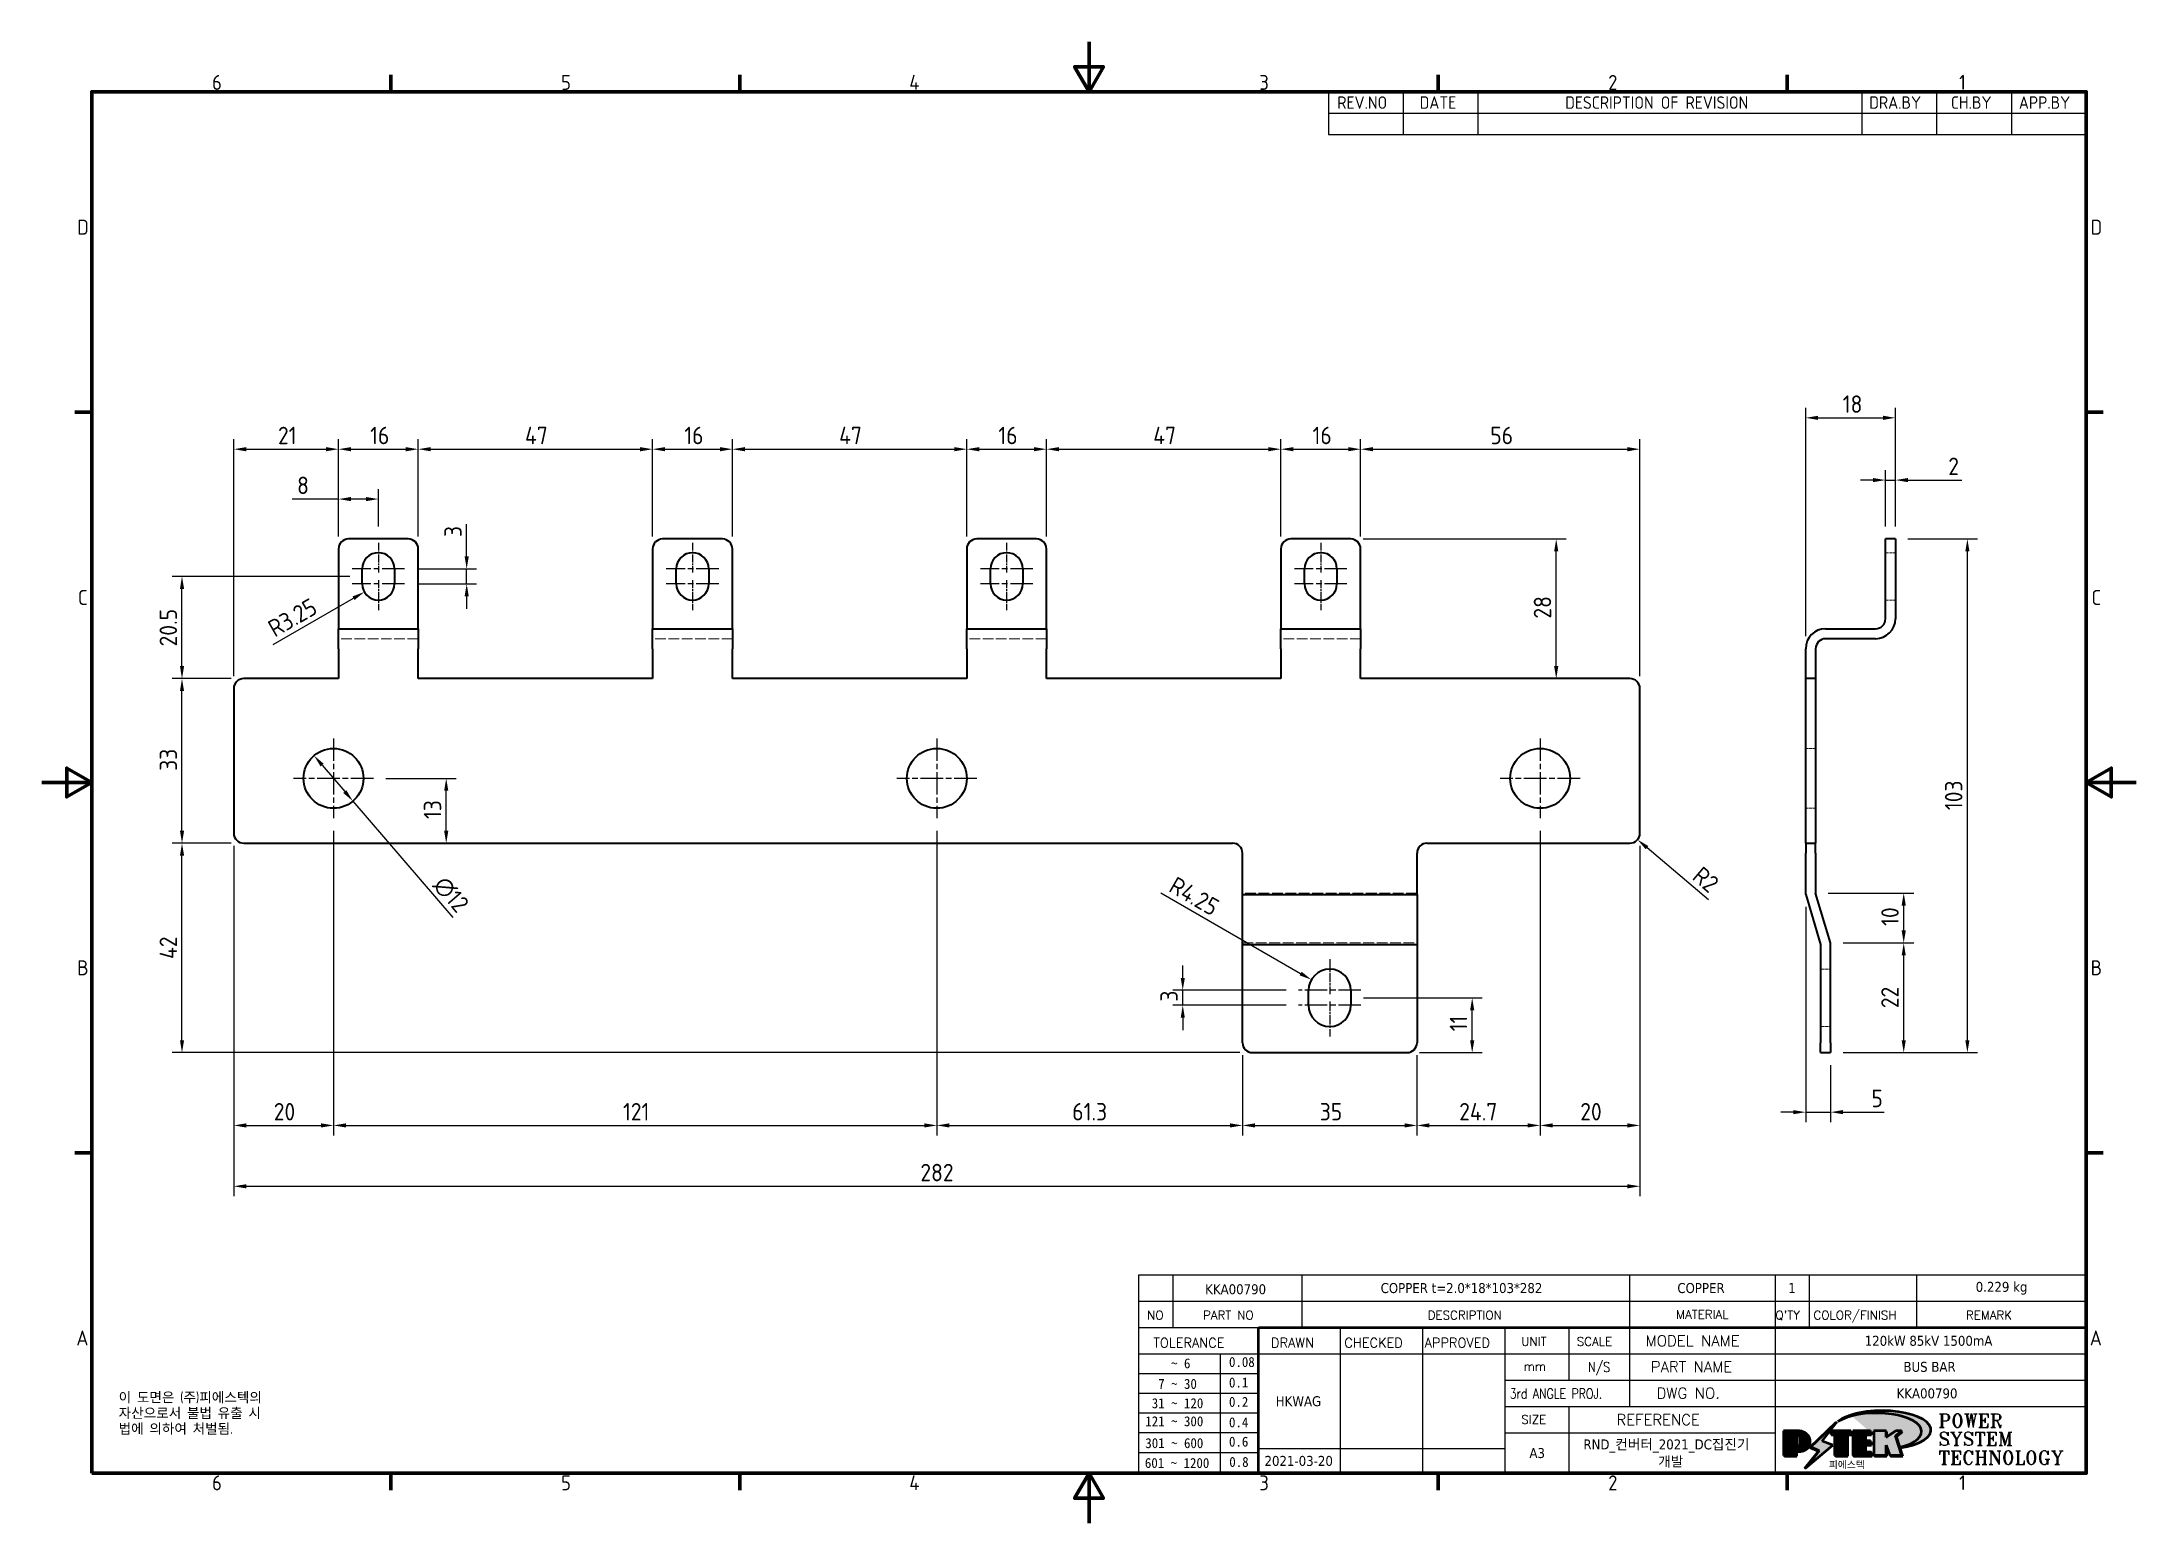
# Model space of a CAD drawing. Header units: millimetres. Extents: x 0 to 420, y 0 to 297.
import ezdxf
from ezdxf.enums import TextEntityAlignment as Align

# ---------------------------------------------------------------- set-up
doc = ezdxf.new("R2010")
doc.units = ezdxf.units.MM
doc.linetypes.add('CHAIN', pattern=[0.3543, 0.2362, -0.0295, 0.0591, -0.0295])
doc.linetypes.add('DASHED', pattern=[0.2067, 0.1654, -0.0413])
doc.layers.get('0').update_dxf_attribs({"color": 3, "lineweight": 25})
for name, color, linetype, lineweight in [('가려진 것(ISO)', 2, 'DASHED', 18), ('가시적인 것(ISO)', 3, 'Continuous', 40), ('경계(ISO)', 7, 'Continuous', 70), ('기호(ISO)', 5, 'Continuous', 25), ('제목(ISO)', 7, 'Continuous', 50), ('중심 표식(ISO)', 1, 'Continuous', 25), ('치수(ISO)', 7, 'Continuous', 25), ('해치(ISO)', 7, 'Continuous', 18)]:
    doc.layers.add(name, color=color, linetype=linetype, lineweight=lineweight)
doc.styles.add('HAN_291', font='')
doc.styles.add('HAN_370', font='', dxfattribs={"width": 2})
doc.styles.add('ISO Proportiona M2B', font='isocp.shx')
doc.styles.add('RC_284', font='ROMANC.shx')
doc.styles.add('RC_287', font='ROMANC.shx')
doc.styles.add('RC_292', font='ROMANC.shx')
doc.styles.add('ROMANT_294', font='romant.shx')
doc.styles.add('문자 텍스트_M2B', font='isocp.shx')
doc.styles.add('문자 텍스트_PSTEK_POSCO', font='isocp.shx')
doc.styles.add('치수 텍스트_PSTEK_POSCO', font='isocp.shx')
doc.styles.add('텍스트 스타일198', font='tahoma.ttf')
doc.styles.add('텍스트 스타일333', font='ROMANC.shx', dxfattribs={"width": 0.8})
doc.styles.get('HAN_291').set_extended_font_data('GulimChe')
doc.styles.get('HAN_370').set_extended_font_data('GulimChe')
doc.dimstyles.new('치수_PSTEK_POSCO', dxfattribs={"dimtxt": 3.5, "dimasz": 2.5, "dimexe": 2, "dimexo": 2.5, "dimgap": 1, "dimtad": 1, "dimrnd": 1e-08, "dimdsep": 46, "dimtxsty": '치수 텍스트_PSTEK_POSCO', "dimcen": 0.09, "dimdle": 10, "dimclrd": 7, "dimclre": 7, "dimclrt": 2, "dimadec": 1, "dimazin": 2, "dimtfac": 1, "dimtmove": 0, "dimatfit": 3, "dimfxl": 0, "dimtolj": 1, "dimlwd": -1, "dimlwe": -1, "dimarcsym": 0})

msp = doc.modelspace()

# ---------------------------------------------------------------- texts
at = {"layer": '기호(ISO)', "color": 7, "insert": (15.3946, 26.2283), "char_height": 2, "width": 51.240138, "attachment_point": 1, "line_spacing_factor": 0.944221, "style": '문자 텍스트_PSTEK_POSCO'}
msp.add_mtext('{이 도면은 (주)피에스텍의\\P자산으로서 불법 유출 시 \\P법에 의하여 처벌됨.}', dxfattribs=at)

# ---------------------------------------------------------------- blocks, each defined once
blk = doc.blocks.new('경계 Default Border')
at = {"layer": '경계(ISO)'}
for p, q in [((70, 287), (70, 290.4)), ((140, 287), (140, 290.4)), ((280, 287), (280, 290.4)), ((350, 287), (350, 290.4)), ((10, 222.75), (6.6, 222.75)), ((410, 222.75), (413.4, 222.75)), ((10, 74.25), (6.6, 74.25)), ((410, 74.25), (413.4, 74.25)), ((70, 10), (70, 6.6)), ((140, 10), (140, 6.6)), ((280, 10), (280, 6.6)), ((350, 10), (350, 6.6))]:
    blk.add_line(p, q, dxfattribs=at)
at = {"layer": '경계(ISO)', "flags": 128}
for points in [[(210, 297), (210, 287), (207.11, 292), (212.89, 292), (210, 287)], [(10, 10), (10, 287), (410, 287), (410, 10), (10, 10)], [(0, 148.5), (10, 148.5), (5, 151.39), (5, 145.61), (10, 148.5)], [(420, 148.5), (410, 148.5), (415, 151.39), (415, 145.61), (410, 148.5)], [(210, 0), (210, 10), (207.11, 5), (212.89, 5), (210, 10)]]:
    blk.add_lwpolyline(points, dxfattribs=at)
at = {"layer": '경계(ISO)', "color": 2, "char_height": 3, "attachment_point": 7, "style": '문자 텍스트_M2B'}
for s, insert in [('6', (34.14, 287.37)), ('5', (104.14, 287.37)), ('4', (173.97, 287.4)), ('3', (244.17, 287.37)), ('2', (314.13, 287.37)), ('1', (384.49, 287.4)), ('D', (7.08, 258.35)), ('D', (410.88, 258.35)), ('C', (7.24, 184.1)), ('C', (411.04, 184.1)), ('B', (7.08, 109.85)), ('B', (410.88, 109.85)), ('A', (6.91, 35.62)), ('A', (410.71, 35.62)), ('6', (34.14, 6.57)), ('5', (104.14, 6.57)), ('4', (173.97, 6.6)), ('3', (244.17, 6.57)), ('2', (314.13, 6.57)), ('1', (384.49, 6.6))]:
    blk.add_mtext(s, dxfattribs=dict(at, insert=insert))
blk = doc.blocks.new('제목 블록 PSTEK')
for color, points in [(252, [(317.22, 17.06), (322.03, 21.63), (322.28, 21.94), (317.05, 16.98), (318.75, 16.19), (316, 12.72), (316.34, 13), (318.92, 16.27)]), (5, [(321.62, 17.42), (319.53, 18.25), (322.45, 22.02), (317.22, 17.06), (318.92, 16.27), (316.17, 12.8)]), (1, [(324.48, 19.61), (325.24, 19.61), (325.24, 20.26), (321.23, 20.26), (321.23, 19.61), (321.98, 19.61), (321.98, 15.34), (324.48, 15.34)]), (252, [(321.98, 19.61), (321.4, 19.61), (321.4, 19.46), (321.98, 19.46)]), (252, [(324.66, 19.46), (325.42, 19.46), (325.42, 20.11), (325.24, 20.11), (325.24, 19.61), (324.48, 19.61), (324.48, 15.34), (322.16, 15.34), (322.16, 15.19), (324.66, 15.19)]), (1, [(329.23, 20.26), (325.66, 20.26), (325.66, 15.34), (329.36, 15.34), (329.36, 15.99), (328.11, 15.99), (328.11, 17.56), (329.23, 17.56), (329.23, 18.26), (328.11, 18.26), (328.11, 19.61), (329.23, 19.61)]), (252, [(328.29, 19.46), (329.41, 19.46), (329.41, 20.11), (329.23, 20.11), (329.23, 19.61), (328.11, 19.61), (328.11, 18.26), (328.29, 18.26)]), (252, [(328.29, 17.42), (329.41, 17.42), (329.41, 18.11), (329.23, 18.11), (329.23, 17.56), (328.11, 17.56), (328.11, 15.99), (328.29, 15.99)]), (1, [(332.33, 20.26), (329.86, 20.26), (329.86, 15.34), (332.33, 15.34), (332.33, 17.43), (333.07, 15.34), (335.49, 15.34), (334.25, 19.31), (335.44, 20.26), (334.31, 20.26), (332.33, 19)]), (252, [(332.51, 16.93), (332.33, 17.43), (332.33, 15.34), (330.04, 15.34), (330.04, 15.19), (332.51, 15.19)]), (252, [(332.51, 20.11), (332.33, 20.11), (332.33, 19), (332.51, 19.11)]), (252, [(335.62, 20.11), (335.25, 20.11), (334.25, 19.31), (335.49, 15.34), (333.2, 15.34), (333.25, 15.19), (335.66, 15.19), (334.43, 19.16)]), (252, [(329.54, 15.85), (329.36, 15.85), (329.36, 15.34), (325.83, 15.34), (325.83, 15.19), (329.54, 15.19)])]:
    blk.add_hatch(color=color).paths.add_polyline_path(points)
h = blk.add_hatch(color=1)
edge = h.paths.add_edge_path(flags=0)
edge.add_line((314.22, 19.61), (314.22, 17))
edge.add_line((314.22, 17), (314.35, 17))
edge.add_arc((314.35, 17.65), 0.651, 270, 360)
edge.add_line((315, 17.65), (315, 18.96))
edge.add_arc((314.35, 18.96), 0.651, 0, 90)
edge.add_line((314.35, 19.61), (314.22, 19.61))
edge = h.paths.add_edge_path()
edge.add_arc((314.98, 18.29), 1.97, 270, 450)
edge.add_line((314.98, 20.26), (311.77, 20.26))
edge.add_line((311.77, 20.26), (311.77, 15.34))
edge.add_line((311.77, 15.34), (314.22, 15.34))
edge.add_line((314.22, 15.34), (314.22, 16.32))
edge.add_line((314.22, 16.32), (314.98, 16.32))
h = blk.add_hatch(color=252)
edge = h.paths.add_edge_path()
edge.add_arc((314.98, 18.29), 1.97, 270, 406.8279)
edge.add_arc((315.16, 18.14), 1.97, -90, 53.561, ccw=False)
edge.add_line((315.16, 16.17), (314.4, 16.17))
edge.add_line((314.4, 16.17), (314.4, 15.19))
edge.add_line((314.4, 15.19), (311.94, 15.19))
edge.add_line((311.94, 15.19), (311.94, 15.34))
edge.add_line((311.94, 15.34), (314.22, 15.34))
edge.add_line((314.22, 15.34), (314.22, 16.32))
edge.add_line((314.22, 16.32), (314.98, 16.32))
h = blk.add_hatch(color=252)
edge = h.paths.add_edge_path()
edge.add_line((314.4, 19.46), (314.53, 19.46))
edge.add_arc((314.53, 18.81), 0.651, 60.4189, 90, ccw=False)
edge.add_arc((314.35, 18.96), 0.651, 39.9699, 90)
edge.add_line((314.35, 19.61), (314.22, 19.61))
edge.add_line((314.22, 19.61), (314.22, 17))
edge.add_line((314.22, 17), (314.35, 17))
edge.add_arc((314.35, 17.65), 0.651, 270, 274.6931)
edge.add_line((314.4, 17), (314.4, 19.46))
at = {"layer": '해치(ISO)', "true_color": 0x27d1fc}
h = blk.add_hatch(color=140, dxfattribs=at)
edge = h.paths.add_edge_path()
edge.add_ellipse((330.37, 20.16), major_axis=(9.1, 0), ratio=0.40699, start_angle=301.3098, end_angle=507.7437)
edge.add_ellipse((331.53, 20.46), major_axis=(-9.82, 0), ratio=0.39426, start_angle=111.5121, end_angle=334.4703, ccw=False)
edge.add_line((335.14, 16.86), (335.1, 16.99))
at = {"color": 180}
for p, q in [((182.48, 11.79), (182.48, 51.57)), ((182.48, 51.57), (372.48, 51.57)), ((189.27, 51.57), (189.27, 41.01)), ((215.22, 41.01), (215.22, 51.57)), ((280.88, 51.57), (280.88, 41.01)), ((310.09, 51.57), (310.09, 41.01)), ((316.9, 51.57), (316.9, 41.01)), ((338.46, 51.57), (338.46, 41.01)), ((372.48, 51.57), (372.48, 11.79)), ((182.48, 46.29), (372.48, 46.29)), ((182.48, 41.01), (206.45, 41.01)), ((222.94, 11.79), (222.94, 41.01)), ((239.43, 11.79), (239.43, 41.01)), ((255.92, 11.79), (255.92, 41.01)), ((268.69, 41.01), (268.69, 30.45)), ((280.88, 41.01), (280.88, 25.17)), ((310.09, 41.01), (310.09, 11.79)), ((182.48, 35.73), (206.45, 35.73)), ((198.86, 12.03), (198.86, 35.73)), ((206.45, 35.73), (372.48, 35.73)), ((182.48, 31.78), (206.45, 31.78)), ((255.92, 30.45), (372.48, 30.45)), ((182.48, 27.83), (206.45, 27.83)), ((182.48, 23.88), (206.45, 23.88)), ((255.92, 25.17), (372.48, 25.17)), ((268.69, 25.17), (268.69, 11.79)), ((182.48, 19.93), (206.45, 19.93)), ((255.92, 19.89), (310.09, 19.89)), ((182.48, 15.98), (206.45, 15.98)), ((206.45, 16.74), (255.92, 16.74)), ((182.48, 11.79), (372.48, 11.79))]:
    blk.add_line(p, q, dxfattribs=at)
at = {"color": 7, "lineweight": 50}
for p, q in [((206.45, 11.79), (206.45, 41.01)), ((206.45, 41.01), (372.48, 41.01))]:
    blk.add_line(p, q, dxfattribs=at)
at = {"color": 7}
for p, q in [((322.28, 21.94), (317.05, 16.98)), ((322.45, 22.02), (317.22, 17.06)), ((317.22, 17.06), (322.03, 21.63)), ((319.53, 18.25), (322.45, 22.02)), ((322.03, 21.63), (322.28, 21.94)), ((314.98, 20.26), (311.77, 20.26)), ((311.77, 20.26), (311.77, 15.34)), ((314.98, 20.26), (311.77, 20.26)), ((311.77, 20.26), (311.77, 15.34)), ((314.22, 17), (314.22, 19.61)), ((314.22, 19.61), (314.35, 19.61)), ((314.35, 19.61), (314.22, 19.61)), ((314.22, 19.61), (314.22, 17)), ((314.22, 17), (314.22, 19.61)), ((314.22, 19.61), (314.35, 19.61)), ((314.35, 17), (314.22, 17)), ((314.22, 17), (314.35, 17)), ((314.35, 17), (314.22, 17)), ((314.4, 19.46), (314.53, 19.46)), ((314.4, 17), (314.4, 19.46)), ((315, 18.96), (315, 17.65)), ((315, 18.96), (315, 17.65)), ((316.17, 12.8), (321.62, 17.42)), ((317.05, 16.98), (318.75, 16.19)), ((318.92, 16.27), (317.22, 17.06)), ((317.22, 17.06), (318.92, 16.27)), ((321.62, 17.42), (319.53, 18.25)), ((325.24, 20.26), (321.23, 20.26)), ((321.23, 20.26), (321.23, 19.61)), ((325.24, 20.26), (321.23, 20.26)), ((321.23, 20.26), (321.23, 19.61)), ((321.23, 19.61), (321.98, 19.61)), ((321.23, 19.61), (321.98, 19.61)), ((321.4, 19.61), (321.4, 19.46)), ((321.98, 19.61), (321.4, 19.61)), ((321.4, 19.46), (321.98, 19.46)), ((321.98, 19.61), (321.98, 15.34)), ((321.98, 19.46), (321.98, 19.61)), ((321.98, 19.61), (321.98, 15.34)), ((324.48, 19.61), (325.24, 19.61)), ((324.48, 15.34), (324.48, 19.61)), ((325.24, 19.61), (324.48, 19.61)), ((324.48, 19.61), (324.48, 15.34)), ((324.48, 19.61), (325.24, 19.61)), ((324.48, 15.34), (324.48, 19.61)), ((324.66, 19.46), (325.42, 19.46)), ((324.66, 15.19), (324.66, 19.46)), ((325.24, 19.61), (325.24, 20.26)), ((325.24, 19.61), (325.24, 20.26)), ((325.42, 20.11), (325.24, 20.11)), ((325.24, 20.11), (325.24, 19.61)), ((325.42, 19.46), (325.42, 20.11)), ((329.23, 20.26), (325.66, 20.26)), ((325.66, 20.26), (325.66, 15.34)), ((325.66, 20.26), (325.66, 15.34)), ((329.23, 20.26), (325.66, 20.26)), ((328.11, 18.26), (328.11, 19.61)), ((328.11, 19.61), (329.23, 19.61)), ((329.23, 19.61), (328.11, 19.61)), ((328.11, 19.61), (328.11, 18.26)), ((328.11, 18.26), (328.11, 19.61)), ((328.11, 19.61), (329.23, 19.61)), ((329.23, 18.26), (328.11, 18.26)), ((328.11, 18.26), (328.29, 18.26)), ((329.23, 18.26), (328.11, 18.26)), ((328.11, 17.56), (329.23, 17.56)), ((328.11, 15.99), (328.11, 17.56)), ((329.23, 17.56), (328.11, 17.56)), ((328.11, 17.56), (328.11, 15.99)), ((328.11, 17.56), (329.23, 17.56)), ((328.11, 15.99), (328.11, 17.56)), ((328.29, 18.26), (328.29, 19.46)), ((328.29, 19.46), (329.41, 19.46)), ((328.29, 15.99), (328.29, 17.42)), ((328.29, 17.42), (329.41, 17.42)), ((329.23, 19.61), (329.23, 20.26)), ((329.23, 19.61), (329.23, 20.26)), ((329.41, 20.11), (329.23, 20.11)), ((329.23, 20.11), (329.23, 19.61)), ((329.23, 17.56), (329.23, 18.26)), ((329.23, 17.56), (329.23, 18.26)), ((329.41, 18.11), (329.23, 18.11)), ((329.23, 18.11), (329.23, 17.56)), ((329.41, 19.46), (329.41, 20.11)), ((329.41, 17.42), (329.41, 18.11)), ((332.33, 20.26), (329.86, 20.26)), ((329.86, 20.26), (329.86, 15.34)), ((329.86, 20.26), (329.86, 15.34)), ((332.33, 20.26), (329.86, 20.26)), ((334.31, 20.26), (332.33, 19)), ((332.33, 19), (332.33, 20.26)), ((334.31, 20.26), (332.33, 19)), ((332.33, 19), (332.33, 20.26)), ((332.51, 20.11), (332.33, 20.11)), ((332.33, 20.11), (332.33, 19)), ((332.33, 19), (332.51, 19.11)), ((332.33, 17.43), (333.07, 15.34)), ((332.33, 15.34), (332.33, 17.43)), ((332.51, 16.93), (332.33, 17.43)), ((332.33, 17.43), (332.33, 15.34)), ((332.33, 17.43), (333.07, 15.34)), ((332.33, 15.34), (332.33, 17.43)), ((332.51, 19.11), (332.51, 20.11)), ((332.51, 15.19), (332.51, 16.93)), ((334.25, 19.31), (335.44, 20.26)), ((334.25, 19.31), (335.44, 20.26)), ((335.25, 20.11), (334.25, 19.31)), ((335.49, 15.34), (334.25, 19.31)), ((334.25, 19.31), (335.49, 15.34)), ((335.49, 15.34), (334.25, 19.31)), ((335.44, 20.26), (334.31, 20.26)), ((335.44, 20.26), (334.31, 20.26)), ((334.43, 19.16), (335.62, 20.11)), ((335.66, 15.19), (334.43, 19.16)), ((335.62, 20.11), (335.25, 20.11)), ((345.04, 17.5), (344.99, 17.69)), ((311.77, 15.34), (314.22, 15.34)), ((311.77, 15.34), (314.22, 15.34)), ((314.22, 15.34), (311.94, 15.34)), ((311.94, 15.34), (311.94, 15.19)), ((311.94, 15.19), (314.4, 15.19)), ((314.22, 16.32), (314.98, 16.32)), ((314.22, 15.34), (314.22, 16.32)), ((314.98, 16.32), (314.22, 16.32)), ((314.22, 16.32), (314.22, 15.34)), ((314.22, 16.32), (314.98, 16.32)), ((314.22, 15.34), (314.22, 16.32)), ((314.4, 16.17), (315.16, 16.17)), ((314.4, 15.19), (314.4, 16.17)), ((318.75, 16.19), (316, 12.72)), ((316, 12.72), (316.34, 13)), ((318.92, 16.27), (316.17, 12.8)), ((316.34, 13), (318.92, 16.27)), ((321.98, 15.34), (324.48, 15.34)), ((321.98, 15.34), (324.48, 15.34)), ((324.48, 15.34), (322.16, 15.34)), ((322.16, 15.34), (322.16, 15.19)), ((322.16, 15.19), (324.66, 15.19)), ((325.66, 15.34), (329.36, 15.34)), ((325.66, 15.34), (329.36, 15.34)), ((329.36, 15.34), (325.83, 15.34)), ((325.83, 15.34), (325.83, 15.19)), ((325.83, 15.19), (329.54, 15.19)), ((329.36, 15.99), (328.11, 15.99)), ((328.11, 15.99), (328.29, 15.99)), ((329.36, 15.99), (328.11, 15.99)), ((329.36, 15.34), (329.36, 15.99)), ((329.36, 15.34), (329.36, 15.99)), ((329.54, 15.85), (329.36, 15.85)), ((329.36, 15.85), (329.36, 15.34)), ((329.54, 15.19), (329.54, 15.85)), ((329.86, 15.34), (332.33, 15.34)), ((329.86, 15.34), (332.33, 15.34)), ((332.33, 15.34), (330.04, 15.34)), ((330.04, 15.34), (330.04, 15.19)), ((330.04, 15.19), (332.51, 15.19)), ((333.07, 15.34), (335.49, 15.34)), ((333.07, 15.34), (335.49, 15.34)), ((335.49, 15.34), (333.2, 15.34)), ((333.2, 15.34), (333.25, 15.19)), ((333.25, 15.19), (335.66, 15.19))]:
    blk.add_line(p, q, dxfattribs=at)
at = {"color": 5}
for p, q in [((322.45, 22.02), (317.22, 17.06)), ((319.53, 18.25), (322.45, 22.02)), ((316.17, 12.8), (321.62, 17.42)), ((317.22, 17.06), (318.92, 16.27)), ((321.62, 17.42), (319.53, 18.25)), ((318.92, 16.27), (316.17, 12.8))]:
    blk.add_line(p, q, dxfattribs=at)
at = {"color": 1}
for p, q in [((314.98, 20.26), (311.77, 20.26)), ((311.77, 20.26), (311.77, 15.34)), ((314.22, 17), (314.22, 19.61)), ((314.22, 19.61), (314.35, 19.61)), ((314.35, 17), (314.22, 17)), ((315, 18.96), (315, 17.65)), ((325.24, 20.26), (321.23, 20.26)), ((321.23, 20.26), (321.23, 19.61)), ((321.23, 19.61), (321.98, 19.61)), ((321.98, 19.61), (321.98, 15.34)), ((324.48, 19.61), (325.24, 19.61)), ((324.48, 15.34), (324.48, 19.61)), ((325.24, 19.61), (325.24, 20.26)), ((329.23, 20.26), (325.66, 20.26)), ((325.66, 20.26), (325.66, 15.34)), ((328.11, 18.26), (328.11, 19.61)), ((328.11, 19.61), (329.23, 19.61)), ((329.23, 18.26), (328.11, 18.26)), ((328.11, 17.56), (329.23, 17.56)), ((328.11, 15.99), (328.11, 17.56)), ((329.23, 19.61), (329.23, 20.26)), ((329.23, 17.56), (329.23, 18.26)), ((332.33, 20.26), (329.86, 20.26)), ((329.86, 20.26), (329.86, 15.34)), ((334.31, 20.26), (332.33, 19)), ((332.33, 19), (332.33, 20.26)), ((332.33, 17.43), (333.07, 15.34)), ((332.33, 15.34), (332.33, 17.43)), ((334.25, 19.31), (335.44, 20.26)), ((335.49, 15.34), (334.25, 19.31)), ((335.44, 20.26), (334.31, 20.26)), ((311.77, 15.34), (314.22, 15.34)), ((314.22, 16.32), (314.98, 16.32)), ((314.22, 15.34), (314.22, 16.32)), ((321.98, 15.34), (324.48, 15.34)), ((325.66, 15.34), (329.36, 15.34)), ((329.36, 15.99), (328.11, 15.99)), ((329.36, 15.34), (329.36, 15.99)), ((329.86, 15.34), (332.33, 15.34)), ((333.07, 15.34), (335.49, 15.34))]:
    blk.add_line(p, q, dxfattribs=at)
at = {"color": 7}
for centre, radius, start, end in [((314.35, 18.96), 0.651, 0, 90), ((314.35, 18.96), 0.651, 39.9699, 90), ((314.35, 18.96), 0.651, 0, 90), ((314.35, 17.65), 0.651, 270, 0), ((314.35, 17.65), 0.651, 270, 0), ((314.35, 17.65), 0.651, 270, 274.6931), ((314.53, 18.81), 0.651, 60.4189, 90), ((314.98, 18.29), 1.97, 270, 90), ((314.98, 18.29), 1.97, 270, 90), ((314.98, 18.29), 1.97, 270, 46.8279), ((315.16, 18.14), 1.97, 270, 53.561)]:
    blk.add_arc(centre, radius, start, end, dxfattribs=at)
at = {"color": 1}
for centre, radius, start, end in [((314.35, 18.96), 0.651, 0, 90), ((314.35, 17.65), 0.651, 270, 0), ((314.98, 18.29), 1.97, 270, 90)]:
    blk.add_arc(centre, radius, start, end, dxfattribs=at)
at = {"layer": '제목(ISO)', "lineweight": 18}
blk.add_line((182.48, 35.73), (182.48, 11.79), dxfattribs=at)
at = {"layer": '제목(ISO)'}
for p, q in [((322.28, 21.94), (317.05, 16.98)), ((322.45, 22.02), (317.22, 17.06)), ((317.22, 17.06), (322.03, 21.63)), ((319.53, 18.25), (322.45, 22.02)), ((322.03, 21.63), (322.28, 21.94)), ((314.98, 20.26), (311.77, 20.26)), ((311.77, 20.26), (311.77, 15.34)), ((314.22, 17), (314.22, 19.61)), ((314.22, 19.61), (314.35, 19.61)), ((314.35, 19.61), (314.22, 19.61)), ((314.22, 19.61), (314.22, 17)), ((314.35, 17), (314.22, 17)), ((314.22, 17), (314.35, 17)), ((314.4, 19.46), (314.53, 19.46)), ((314.4, 17), (314.4, 19.46)), ((315, 18.96), (315, 17.65)), ((316.17, 12.8), (321.62, 17.42)), ((317.05, 16.98), (318.75, 16.19)), ((317.22, 17.06), (318.92, 16.27)), ((318.92, 16.27), (317.22, 17.06)), ((321.62, 17.42), (319.53, 18.25)), ((325.24, 20.26), (321.23, 20.26)), ((321.23, 20.26), (321.23, 19.61)), ((321.23, 19.61), (321.98, 19.61)), ((321.98, 19.61), (321.4, 19.61)), ((321.4, 19.61), (321.4, 19.46)), ((321.4, 19.46), (321.98, 19.46)), ((321.98, 19.61), (321.98, 15.34)), ((321.98, 19.46), (321.98, 19.61)), ((324.48, 19.61), (325.24, 19.61)), ((324.48, 15.34), (324.48, 19.61)), ((325.24, 19.61), (324.48, 19.61)), ((324.48, 19.61), (324.48, 15.34)), ((324.66, 19.46), (325.42, 19.46)), ((324.66, 15.19), (324.66, 19.46)), ((325.24, 19.61), (325.24, 20.26)), ((325.42, 20.11), (325.24, 20.11)), ((325.24, 20.11), (325.24, 19.61)), ((325.42, 19.46), (325.42, 20.11)), ((329.23, 20.26), (325.66, 20.26)), ((325.66, 20.26), (325.66, 15.34)), ((328.11, 18.26), (328.11, 19.61)), ((328.11, 19.61), (329.23, 19.61)), ((329.23, 19.61), (328.11, 19.61)), ((328.11, 19.61), (328.11, 18.26)), ((329.23, 18.26), (328.11, 18.26)), ((328.11, 18.26), (328.29, 18.26)), ((328.11, 15.99), (328.11, 17.56)), ((328.11, 17.56), (329.23, 17.56)), ((329.23, 17.56), (328.11, 17.56)), ((328.11, 17.56), (328.11, 15.99)), ((328.29, 19.46), (329.41, 19.46)), ((328.29, 18.26), (328.29, 19.46)), ((328.29, 17.42), (329.41, 17.42)), ((328.29, 15.99), (328.29, 17.42)), ((329.23, 19.61), (329.23, 20.26)), ((329.41, 20.11), (329.23, 20.11)), ((329.23, 20.11), (329.23, 19.61)), ((329.23, 17.56), (329.23, 18.26)), ((329.41, 18.11), (329.23, 18.11)), ((329.23, 18.11), (329.23, 17.56)), ((329.41, 19.46), (329.41, 20.11)), ((329.41, 17.42), (329.41, 18.11)), ((332.33, 20.26), (329.86, 20.26)), ((329.86, 20.26), (329.86, 15.34)), ((334.31, 20.26), (332.33, 19)), ((332.33, 19), (332.33, 20.26)), ((332.51, 20.11), (332.33, 20.11)), ((332.33, 20.11), (332.33, 19)), ((332.33, 19), (332.51, 19.11)), ((332.33, 15.34), (332.33, 17.43)), ((332.33, 17.43), (333.07, 15.34)), ((332.51, 16.93), (332.33, 17.43)), ((332.33, 17.43), (332.33, 15.34)), ((332.51, 19.11), (332.51, 20.11)), ((332.51, 15.19), (332.51, 16.93)), ((334.25, 19.31), (335.44, 20.26)), ((335.25, 20.11), (334.25, 19.31)), ((335.49, 15.34), (334.25, 19.31)), ((334.25, 19.31), (335.49, 15.34)), ((335.44, 20.26), (334.31, 20.26)), ((334.43, 19.16), (335.62, 20.11)), ((335.66, 15.19), (334.43, 19.16)), ((335.62, 20.11), (335.25, 20.11)), ((311.77, 15.34), (314.22, 15.34)), ((314.22, 15.34), (311.94, 15.34)), ((311.94, 15.34), (311.94, 15.19)), ((311.94, 15.19), (314.4, 15.19)), ((314.22, 15.34), (314.22, 16.32)), ((314.22, 16.32), (314.98, 16.32)), ((314.98, 16.32), (314.22, 16.32)), ((314.22, 16.32), (314.22, 15.34)), ((314.4, 15.19), (314.4, 16.17)), ((314.4, 16.17), (315.16, 16.17)), ((318.75, 16.19), (316, 12.72)), ((316, 12.72), (316.34, 13)), ((318.92, 16.27), (316.17, 12.8)), ((316.34, 13), (318.92, 16.27)), ((321.98, 15.34), (324.48, 15.34)), ((324.48, 15.34), (322.16, 15.34)), ((322.16, 15.34), (322.16, 15.19)), ((322.16, 15.19), (324.66, 15.19)), ((325.66, 15.34), (329.36, 15.34)), ((329.36, 15.34), (325.83, 15.34)), ((325.83, 15.34), (325.83, 15.19)), ((325.83, 15.19), (329.54, 15.19)), ((329.36, 15.99), (328.11, 15.99)), ((328.11, 15.99), (328.29, 15.99)), ((329.36, 15.34), (329.36, 15.99)), ((329.54, 15.85), (329.36, 15.85)), ((329.36, 15.85), (329.36, 15.34)), ((329.54, 15.19), (329.54, 15.85)), ((329.86, 15.34), (332.33, 15.34)), ((332.33, 15.34), (330.04, 15.34)), ((330.04, 15.34), (330.04, 15.19)), ((330.04, 15.19), (332.51, 15.19)), ((333.07, 15.34), (335.49, 15.34)), ((335.49, 15.34), (333.2, 15.34)), ((333.2, 15.34), (333.25, 15.19)), ((333.25, 15.19), (335.66, 15.19))]:
    blk.add_line(p, q, dxfattribs=at)
at = {"layer": '제목(ISO)', "color": 4}
blk.add_line((335.14, 16.86), (335.1, 16.99), dxfattribs=at)
at = {"layer": '제목(ISO)'}
for centre, radius, start, end in [((314.35, 18.96), 0.651, 0, 90), ((314.35, 18.96), 0.651, 39.9699, 90), ((314.35, 17.65), 0.651, 270, 0), ((314.35, 17.65), 0.651, 270, 274.6931), ((314.53, 18.81), 0.651, 60.4189, 90), ((314.98, 18.29), 1.97, 46.8279, 90), ((314.98, 18.29), 1.97, 270, 46.8279), ((314.98, 18.29), 1.97, 270, 46.8279), ((315.16, 18.14), 1.97, 270, 53.561)]:
    blk.add_arc(centre, radius, start, end, dxfattribs=at)
at = {"layer": '제목(ISO)', "color": 4}
for centre, major_axis, ratio, start_param, end_param in [((331.53, 20.46), (9.82, 0), 0.39426, 5.087845, 8.9792), ((330.37, 20.16), (9.1, 0), 0.40699, 5.258849, 8.861799)]:
    blk.add_ellipse(centre, major_axis=major_axis, ratio=ratio, start_param=start_param, end_param=end_param, dxfattribs=at)
at = {"color": 2}
for s, height, style, p in [('NO', 1.742, 'RC_284', (184.14, 42.62)), ('PART NO', 1.742, 'RC_284', (195.34, 42.62)), ('DESCRIPTION', 1.7424, 'RC_284', (240.4, 42.62)), ("Q'TY", 1.742, 'RC_284', (310.14, 42.62)), ('COLOR/FINISH', 1.7424, 'RC_284', (317.77, 42.62)), ('REMARK', 1.742, 'RC_284', (348.35, 42.62)), (' TOLERANCE', 1.9, 'RC_287', (184.09, 37.01)), ('DRAWN', 1.9, 'RC_287', (208.98, 37.01)), ('CHECKED', 1.9, 'RC_287', (223.69, 37.01)), ('APPROVED', 1.9, 'RC_287', (239.78, 37.01)), ('UNIT', 1.742, 'RC_284', (259.17, 37.34)), ('SCALE', 1.742, 'RC_284', (270.29, 37.34)), ('MODEL NAME', 2.178, 'RC_292', (284.1, 37.25)), ('    ~ 6', 2, 'HAN_291', (183.77, 32.82)), ('0.08', 2, 'HAN_291', (200.55, 33.1)), ('PART NAME', 2.178, 'RC_292', (285.14, 32.03)), ('  7 ~ 30', 2, 'HAN_291', (183.77, 28.71)), ('0.1', 2, 'HAN_291', (200.55, 28.99)), ('mm', 1.742, 'RC_284', (259.65, 32.35)), (' 31 ~ 120', 2, 'HAN_291', (183.77, 24.83)), ('0.2', 2, 'HAN_291', (200.55, 25.11)), (' DWG NO.', 2.178, 'RC_292', (284.81, 26.75)), ('121 ~ 300', 2, 'HAN_291', (183.77, 21.21)), ('0.4', 2, 'HAN_291', (200.55, 21)), ('SIZE', 1.742, 'RC_284', (259.17, 21.69)), ('REFERENCE', 2.178, 'RC_292', (278.27, 21.43)), ('301 ~ 600', 2, 'HAN_291', (183.77, 16.83)), ('0.6', 2, 'HAN_291', (200.55, 17.12)), ('601 ~ 1200', 2, 'HAN_291', (183.68, 12.85)), ('0.8', 2, 'HAN_291', (200.61, 13.06))]:
    blk.add_text(s, height=height, dxfattribs=dict(at, style=style)).set_placement(p)
at = {"color": 2, "style": 'RC_284'}
blk.add_text('MATERIAL', height=1.742, dxfattribs=at).set_placement((295.48, 43.65), align=Align.MIDDLE_CENTER)
at = {"color": 7, "style": '텍스트 스타일333', "width": 0.8}
blk.add_text('N/S', height=2, dxfattribs=at).set_placement((274.78, 33.09), align=Align.MIDDLE_CENTER)
at = {"color": 2, "style": '텍스트 스타일333', "width": 0.8}
blk.add_text('3rd ANGLE PROJ.', height=2, dxfattribs=at).set_placement((256.84, 26.76))
at = {"color": 7, "style": 'ROMANT_294'}
for s, p in [('POWER', (342.83, 20.97)), ('SYSTEM', (342.83, 17.33)), ('TECHNOLOGY', (342.83, 13.57))]:
    blk.add_text(s, height=2.7, dxfattribs=at).set_placement(p)
at = {"color": 7, "insert": (320.85, 14.21), "char_height": 1.4, "attachment_point": 1, "line_spacing_factor": 0.332, "style": 'HAN_370'}
blk.add_mtext('\\fHY견고딕|b0|i0;\\H1.4000;피에스텍', dxfattribs=at)
at = {"layer": '제목(ISO)', "style": '텍스트 스타일198'}
for tag, p in [('질량\\P3;_001', (350.3, 48.16)), ('부품_번호_001', (195.78, 47.68)), ('설명_001', (230.97, 47.92)), ('재질_001', (290.47, 47.93)), ("3._Q'TY_001", (312.71, 47.92)), ('1._MODEL_NAME_001', (328.05, 37.34)), ('제목_001', (335.81, 32.12)), ('설계자_001', (209.94, 25.23)), ('부품_번호_001', (334.44, 26.81)), ('시트_크기_001', (260.81, 14.84)), ('프로젝트_001', (271.63, 16.57)), ('작성_날짜_001', (207.67, 13.27)), ('프로젝트_002', (286.64, 13.15))]:
    blk.add_attdef(tag, p, '', height=2, dxfattribs=at)
for tag, p in [('4._COLOR', (327.68, 48.93)), ('점검자', (231.18, 26.23)), ('엔지니어링_승인자', (247.67, 26.23)), ('점검_날짜', (231.18, 14.27)), ('엔지니어링_승인_날짜', (247.67, 14.27))]:
    blk.add_attdef(tag, text='', height=2, dxfattribs=at).set_placement(p, align=Align.MIDDLE_CENTER)
blk = doc.blocks.new('리비전 내역')
at = {"layer": '기호(ISO)'}
for p, q in [((258, 287), (410, 287)), ((258, 287), (258, 282.72)), ((273, 287), (273, 282.72)), ((288, 287), (288, 282.72)), ((365, 287), (365, 282.72)), ((380, 287), (380, 282.72)), ((395, 287), (395, 282.72)), ((410, 287), (410, 282.72)), ((258, 282.72), (410, 282.72)), ((258, 282.72), (258, 278.44)), ((273, 282.72), (273, 278.44)), ((288, 282.72), (288, 278.44)), ((365, 282.72), (365, 278.44)), ((380, 282.72), (380, 278.44)), ((395, 282.72), (395, 278.44)), ((410, 282.72), (410, 278.44)), ((258, 278.44), (410, 278.44))]:
    blk.add_line(p, q, dxfattribs=at)
at = {"layer": '기호(ISO)', "color": 2, "char_height": 2.5, "attachment_point": 7, "style": 'ISO Proportiona M2B'}
for s, insert in [('REV.NO', (259.79, 283.58)), ('DATE', (276.31, 283.58)), ('DESCRIPTION OF REVISION', (305.51, 283.58)), ('DRA.BY', (366.48, 283.58)), ('CH.BY', (382.86, 283.58)), ('APP.BY', (396.48, 283.58))]:
    blk.add_mtext(s, dxfattribs=dict(at, insert=insert))
blk = doc.blocks.new('*D22')
at = {"layer": 'Defpoints', "color": 0, "transparency": 16777216}
for p in [(59.48, 215.33), (59.48, 195.33), (38.48, 167.33)]:
    blk.add_point(p, dxfattribs=at)
at = {"layer": '치수(ISO)', "color": 7, "transparency": 16777216}
for p, q in [((38.48, 169.83), (38.48, 217.33)), ((40.98, 215.33), (56.98, 215.33)), ((59.48, 197.83), (59.48, 217.33))]:
    blk.add_line(p, q, dxfattribs=at)
for points in [[(40.98, 215.75), (40.98, 214.91), (38.48, 215.33)], [(56.98, 215.75), (56.98, 214.91), (59.48, 215.33)]]:
    blk.add_solid(points, dxfattribs=at)
at = {"layer": '치수(ISO)', "color": 2, "transparency": 16777216, "insert": (47.35, 218.08), "char_height": 3.5, "attachment_point": 4, "style": '치수 텍스트_PSTEK_POSCO'}
blk.add_mtext('\\A1;21', dxfattribs=at)
blk = doc.blocks.new('*D23')
at = {"layer": 'Defpoints', "color": 0, "transparency": 16777216}
for p in [(75.48, 215.33), (59.48, 195.33), (75.48, 195.33)]:
    blk.add_point(p, dxfattribs=at)
at = {"layer": '치수(ISO)', "color": 7, "transparency": 16777216}
for p, q in [((59.48, 197.83), (59.48, 217.33)), ((61.98, 215.33), (72.98, 215.33)), ((75.48, 197.83), (75.48, 217.33))]:
    blk.add_line(p, q, dxfattribs=at)
for points in [[(61.98, 215.75), (61.98, 214.91), (59.48, 215.33)], [(72.98, 215.75), (72.98, 214.91), (75.48, 215.33)]]:
    blk.add_solid(points, dxfattribs=at)
at = {"layer": '치수(ISO)', "color": 2, "transparency": 16777216, "insert": (65.83, 218.08), "char_height": 3.5, "attachment_point": 4, "style": '치수 텍스트_PSTEK_POSCO'}
blk.add_mtext('\\A1;16', dxfattribs=at)
blk = doc.blocks.new('*D24')
at = {"layer": 'Defpoints', "color": 0, "transparency": 16777216}
for p in [(122.48, 215.33), (75.48, 195.33), (122.48, 195.33)]:
    blk.add_point(p, dxfattribs=at)
at = {"layer": '치수(ISO)', "color": 7, "transparency": 16777216}
for p, q in [((75.48, 197.83), (75.48, 217.33)), ((77.98, 215.33), (119.98, 215.33)), ((122.48, 197.83), (122.48, 217.33))]:
    blk.add_line(p, q, dxfattribs=at)
for points in [[(77.98, 215.75), (77.98, 214.91), (75.48, 215.33)], [(119.98, 215.75), (119.98, 214.91), (122.48, 215.33)]]:
    blk.add_solid(points, dxfattribs=at)
at = {"layer": '치수(ISO)', "color": 2, "transparency": 16777216, "insert": (96.89, 218.08), "char_height": 3.5, "attachment_point": 4, "style": '치수 텍스트_PSTEK_POSCO'}
blk.add_mtext('\\A1;47', dxfattribs=at)
blk = doc.blocks.new('*D25')
at = {"layer": 'Defpoints', "color": 0, "transparency": 16777216}
for p in [(138.48, 215.33), (122.48, 195.33), (138.48, 195.33)]:
    blk.add_point(p, dxfattribs=at)
at = {"layer": '치수(ISO)', "color": 7, "transparency": 16777216}
for p, q in [((122.48, 197.83), (122.48, 217.33)), ((124.98, 215.33), (135.98, 215.33)), ((138.48, 197.83), (138.48, 217.33))]:
    blk.add_line(p, q, dxfattribs=at)
for points in [[(124.98, 215.75), (124.98, 214.91), (122.48, 215.33)], [(135.98, 215.75), (135.98, 214.91), (138.48, 215.33)]]:
    blk.add_solid(points, dxfattribs=at)
at = {"layer": '치수(ISO)', "color": 2, "transparency": 16777216, "insert": (128.83, 218.08), "char_height": 3.5, "attachment_point": 4, "style": '치수 텍스트_PSTEK_POSCO'}
blk.add_mtext('\\A1;16', dxfattribs=at)
blk = doc.blocks.new('*D26')
at = {"layer": 'Defpoints', "color": 0, "transparency": 16777216}
for p in [(185.48, 215.33), (138.48, 195.33), (185.48, 195.33)]:
    blk.add_point(p, dxfattribs=at)
at = {"layer": '치수(ISO)', "color": 7, "transparency": 16777216}
for p, q in [((138.48, 197.83), (138.48, 217.33)), ((140.98, 215.33), (182.98, 215.33)), ((185.48, 197.83), (185.48, 217.33))]:
    blk.add_line(p, q, dxfattribs=at)
for points in [[(140.98, 215.75), (140.98, 214.91), (138.48, 215.33)], [(182.98, 215.75), (182.98, 214.91), (185.48, 215.33)]]:
    blk.add_solid(points, dxfattribs=at)
at = {"layer": '치수(ISO)', "color": 2, "transparency": 16777216, "insert": (159.89, 218.08), "char_height": 3.5, "attachment_point": 4, "style": '치수 텍스트_PSTEK_POSCO'}
blk.add_mtext('\\A1;47', dxfattribs=at)
blk = doc.blocks.new('*D27')
at = {"layer": 'Defpoints', "color": 0, "transparency": 16777216}
for p in [(201.48, 215.33), (185.48, 195.33), (201.48, 195.33)]:
    blk.add_point(p, dxfattribs=at)
at = {"layer": '치수(ISO)', "color": 7, "transparency": 16777216}
for p, q in [((185.48, 197.83), (185.48, 217.33)), ((187.98, 215.33), (198.98, 215.33)), ((201.48, 197.83), (201.48, 217.33))]:
    blk.add_line(p, q, dxfattribs=at)
for points in [[(187.98, 215.75), (187.98, 214.91), (185.48, 215.33)], [(198.98, 215.75), (198.98, 214.91), (201.48, 215.33)]]:
    blk.add_solid(points, dxfattribs=at)
at = {"layer": '치수(ISO)', "color": 2, "transparency": 16777216, "insert": (191.83, 218.08), "char_height": 3.5, "attachment_point": 4, "style": '치수 텍스트_PSTEK_POSCO'}
blk.add_mtext('\\A1;16', dxfattribs=at)
blk = doc.blocks.new('*D28')
at = {"layer": 'Defpoints', "color": 0, "transparency": 16777216}
for p in [(248.48, 215.33), (201.48, 195.33), (248.48, 195.33)]:
    blk.add_point(p, dxfattribs=at)
at = {"layer": '치수(ISO)', "color": 7, "transparency": 16777216}
for p, q in [((201.48, 197.83), (201.48, 217.33)), ((203.98, 215.33), (245.98, 215.33)), ((248.48, 197.83), (248.48, 217.33))]:
    blk.add_line(p, q, dxfattribs=at)
for points in [[(203.98, 215.75), (203.98, 214.91), (201.48, 215.33)], [(245.98, 215.75), (245.98, 214.91), (248.48, 215.33)]]:
    blk.add_solid(points, dxfattribs=at)
at = {"layer": '치수(ISO)', "color": 2, "transparency": 16777216, "insert": (222.89, 218.08), "char_height": 3.5, "attachment_point": 4, "style": '치수 텍스트_PSTEK_POSCO'}
blk.add_mtext('\\A1;47', dxfattribs=at)
blk = doc.blocks.new('*D29')
at = {"layer": 'Defpoints', "color": 0, "transparency": 16777216}
for p in [(264.48, 215.33), (248.48, 195.33), (264.48, 195.33)]:
    blk.add_point(p, dxfattribs=at)
at = {"layer": '치수(ISO)', "color": 7, "transparency": 16777216}
for p, q in [((248.48, 197.83), (248.48, 217.33)), ((250.98, 215.33), (261.98, 215.33)), ((264.48, 197.83), (264.48, 217.33))]:
    blk.add_line(p, q, dxfattribs=at)
for points in [[(250.98, 215.75), (250.98, 214.91), (248.48, 215.33)], [(261.98, 215.75), (261.98, 214.91), (264.48, 215.33)]]:
    blk.add_solid(points, dxfattribs=at)
at = {"layer": '치수(ISO)', "color": 2, "transparency": 16777216, "insert": (254.83, 218.08), "char_height": 3.5, "attachment_point": 4, "style": '치수 텍스트_PSTEK_POSCO'}
blk.add_mtext('\\A1;16', dxfattribs=at)
blk = doc.blocks.new('*D30')
at = {"layer": 'Defpoints', "color": 0, "transparency": 16777216}
for p in [(320.48, 215.33), (264.48, 195.33), (320.48, 167.33)]:
    blk.add_point(p, dxfattribs=at)
at = {"layer": '치수(ISO)', "color": 7, "transparency": 16777216}
for p, q in [((264.48, 197.83), (264.48, 217.33)), ((266.98, 215.33), (317.98, 215.33)), ((320.48, 169.83), (320.48, 217.33))]:
    blk.add_line(p, q, dxfattribs=at)
for points in [[(266.98, 215.75), (266.98, 214.91), (264.48, 215.33)], [(317.98, 215.75), (317.98, 214.91), (320.48, 215.33)]]:
    blk.add_solid(points, dxfattribs=at)
at = {"layer": '치수(ISO)', "color": 2, "transparency": 16777216, "insert": (290.48, 218.08), "char_height": 3.5, "attachment_point": 4, "style": '치수 텍스트_PSTEK_POSCO'}
blk.add_mtext('\\A1;56', dxfattribs=at)
blk = doc.blocks.new('*D31')
at = {"layer": 'Defpoints', "color": 0, "transparency": 16777216}
for p in [(67.48, 205.33), (59.48, 195.33), (67.48, 197.33)]:
    blk.add_point(p, dxfattribs=at)
at = {"layer": '치수(ISO)', "color": 7, "transparency": 16777216}
for p, q in [((59.48, 197.83), (59.48, 207.33)), ((67.48, 199.83), (67.48, 207.33)), ((59.48, 205.33), (50.18, 205.33)), ((64.98, 205.33), (61.98, 205.33))]:
    blk.add_line(p, q, dxfattribs=at)
for points in [[(61.98, 205.75), (61.98, 204.91), (59.48, 205.33)], [(64.98, 205.75), (64.98, 204.91), (67.48, 205.33)]]:
    blk.add_solid(points, dxfattribs=at)
at = {"layer": '치수(ISO)', "color": 2, "transparency": 16777216, "insert": (51.18, 208.08), "char_height": 3.5, "attachment_point": 4, "style": '치수 텍스트_PSTEK_POSCO'}
blk.add_mtext('\\A1;8', dxfattribs=at)
blk = doc.blocks.new('*D32')
at = {"layer": 'Defpoints', "color": 0, "transparency": 16777216}
for p in [(72.73, 191.33), (85.19, 191.33), (72.73, 188.33)]:
    blk.add_point(p, dxfattribs=at)
at = {"layer": '치수(ISO)', "color": 7, "transparency": 16777216}
for p, q in [((85.19, 193.83), (85.19, 200.27)), ((75.23, 191.33), (87.19, 191.33)), ((85.19, 188.33), (85.19, 191.33)), ((75.23, 188.33), (87.19, 188.33)), ((85.19, 185.83), (85.19, 183.33))]:
    blk.add_line(p, q, dxfattribs=at)
for points in [[(84.78, 193.83), (85.61, 193.83), (85.19, 191.33)], [(84.78, 185.83), (85.61, 185.83), (85.19, 188.33)]]:
    blk.add_solid(points, dxfattribs=at)
at = {"layer": '치수(ISO)', "color": 2, "transparency": 16777216, "insert": (82.44, 197.72), "char_height": 3.5, "attachment_point": 4, "rotation": 90, "style": '치수 텍스트_PSTEK_POSCO'}
blk.add_mtext('\\A1;3', dxfattribs=at)
blk = doc.blocks.new('*D33')
at = {"layer": 'Defpoints', "color": 0, "transparency": 16777216}
for p in [(64.67, 186.7), (67.48, 188.33)]:
    blk.add_point(p, dxfattribs=at)
at = {"layer": '치수(ISO)', "color": 7, "transparency": 16777216}
blk.add_line((46.36, 176.14), (62.5, 185.45), dxfattribs=at)
blk.add_solid([(62.29, 185.81), (62.71, 185.09), (64.67, 186.7)], dxfattribs=at)
at = {"layer": '치수(ISO)', "color": 2, "transparency": 16777216, "insert": (45.85, 179.02), "char_height": 3.5, "attachment_point": 4, "rotation": 30, "style": '치수 텍스트_PSTEK_POSCO'}
blk.add_mtext('\\A1;R3.25', dxfattribs=at)
blk = doc.blocks.new('*D34')
at = {"layer": 'Defpoints', "color": 0, "transparency": 16777216}
for p in [(28.1, 169.33), (40.48, 169.33), (40.48, 136.33)]:
    blk.add_point(p, dxfattribs=at)
at = {"layer": '치수(ISO)', "color": 7, "transparency": 16777216}
for p, q in [((37.98, 169.33), (26.1, 169.33)), ((28.1, 138.83), (28.1, 166.83)), ((37.98, 136.33), (26.1, 136.33))]:
    blk.add_line(p, q, dxfattribs=at)
for points in [[(27.69, 166.83), (28.52, 166.83), (28.1, 169.33)], [(27.69, 138.83), (28.52, 138.83), (28.1, 136.33)]]:
    blk.add_solid(points, dxfattribs=at)
at = {"layer": '치수(ISO)', "color": 2, "transparency": 16777216, "insert": (25.35, 150.84), "char_height": 3.5, "attachment_point": 4, "rotation": 90, "style": '치수 텍스트_PSTEK_POSCO'}
blk.add_mtext('\\A1;33', dxfattribs=at)
blk = doc.blocks.new('*D35')
at = {"layer": 'Defpoints', "color": 0, "transparency": 16777216}
for p in [(28.1, 136.33), (40.48, 136.33), (242.78, 94.33)]:
    blk.add_point(p, dxfattribs=at)
at = {"layer": '치수(ISO)', "color": 7, "transparency": 16777216}
for p, q in [((37.98, 136.33), (26.1, 136.33)), ((28.1, 96.83), (28.1, 133.83)), ((240.28, 94.33), (26.1, 94.33))]:
    blk.add_line(p, q, dxfattribs=at)
for points in [[(27.69, 133.83), (28.52, 133.83), (28.1, 136.33)], [(27.69, 96.83), (28.52, 96.83), (28.1, 94.33)]]:
    blk.add_solid(points, dxfattribs=at)
at = {"layer": '치수(ISO)', "color": 2, "transparency": 16777216, "insert": (25.35, 113.11), "char_height": 3.5, "attachment_point": 4, "rotation": 90, "style": '치수 텍스트_PSTEK_POSCO'}
blk.add_mtext('\\A1;42', dxfattribs=at)
blk = doc.blocks.new('*D36')
at = {"layer": 'Defpoints', "color": 0, "transparency": 16777216}
for p in [(28.1, 189.83), (64.23, 189.83), (40.48, 169.33)]:
    blk.add_point(p, dxfattribs=at)
at = {"layer": '치수(ISO)', "color": 7, "transparency": 16777216}
for p, q in [((61.73, 189.83), (26.1, 189.83)), ((28.1, 171.83), (28.1, 187.33)), ((37.98, 169.33), (26.1, 169.33))]:
    blk.add_line(p, q, dxfattribs=at)
for points in [[(27.69, 187.33), (28.52, 187.33), (28.1, 189.83)], [(27.69, 171.83), (28.52, 171.83), (28.1, 169.33)]]:
    blk.add_solid(points, dxfattribs=at)
at = {"layer": '치수(ISO)', "color": 2, "transparency": 16777216, "insert": (25.35, 175.79), "char_height": 3.5, "attachment_point": 4, "rotation": 90, "style": '치수 텍스트_PSTEK_POSCO'}
blk.add_mtext('\\A1;20.5', dxfattribs=at)
blk = doc.blocks.new('*D37')
at = {"layer": 'Defpoints', "color": 0, "transparency": 16777216}
for p in [(66.48, 149.33), (81.09, 149.33), (81.09, 136.33)]:
    blk.add_point(p, dxfattribs=at)
at = {"layer": '치수(ISO)', "color": 7, "transparency": 16777216}
for p, q in [((68.98, 149.33), (83.09, 149.33)), ((81.09, 138.83), (81.09, 146.83))]:
    blk.add_line(p, q, dxfattribs=at)
for points in [[(80.67, 146.83), (81.51, 146.83), (81.09, 149.33)], [(80.67, 138.83), (81.51, 138.83), (81.09, 136.33)]]:
    blk.add_solid(points, dxfattribs=at)
at = {"layer": '치수(ISO)', "color": 2, "transparency": 16777216, "insert": (78.34, 141.18), "char_height": 3.5, "attachment_point": 4, "rotation": 90, "style": '치수 텍스트_PSTEK_POSCO'}
blk.add_mtext('\\A1;13', dxfattribs=at)
blk = doc.blocks.new('*D38')
at = {"layer": 'Defpoints', "color": 0, "transparency": 16777216}
for p in [(54.58, 153.89), (62.38, 144.77)]:
    blk.add_point(p, dxfattribs=at)
at = {"layer": '치수(ISO)', "color": 7, "transparency": 16777216}
for p, q in [((56.21, 151.99), (60.76, 146.67)), ((62.38, 144.77), (82.39, 121.41))]:
    blk.add_line(p, q, dxfattribs=at)
for points in [[(56.52, 152.26), (55.89, 151.72), (54.58, 153.89)], [(61.07, 146.94), (60.44, 146.4), (62.38, 144.77)]]:
    blk.add_solid(points, dxfattribs=at)
at = {"layer": '치수(ISO)', "color": 2, "transparency": 16777216, "insert": (79.59, 128.9), "char_height": 3.5, "attachment_point": 4, "rotation": 310.5695, "style": '치수 텍스트_PSTEK_POSCO'}
blk.add_mtext('\\A1;∅12', dxfattribs=at)
blk = doc.blocks.new('*D39')
at = {"layer": 'Defpoints', "color": 0, "transparency": 16777216}
for p in [(58.48, 141.33), (38.48, 138.33), (58.48, 79.74)]:
    blk.add_point(p, dxfattribs=at)
at = {"layer": '치수(ISO)', "color": 7, "transparency": 16777216}
for p, q in [((58.48, 138.83), (58.48, 77.74)), ((38.48, 135.83), (38.48, 77.74)), ((40.98, 79.74), (55.98, 79.74))]:
    blk.add_line(p, q, dxfattribs=at)
for points in [[(40.98, 80.16), (40.98, 79.32), (38.48, 79.74)], [(55.98, 80.16), (55.98, 79.32), (58.48, 79.74)]]:
    blk.add_solid(points, dxfattribs=at)
at = {"layer": '치수(ISO)', "color": 2, "transparency": 16777216, "insert": (46.5, 82.49), "char_height": 3.5, "attachment_point": 4, "style": '치수 텍스트_PSTEK_POSCO'}
blk.add_mtext('\\A1;20', dxfattribs=at)
blk = doc.blocks.new('*D40')
at = {"layer": 'Defpoints', "color": 0, "transparency": 16777216}
for p in [(58.48, 141.33), (179.48, 141.33), (179.48, 79.74)]:
    blk.add_point(p, dxfattribs=at)
at = {"layer": '치수(ISO)', "color": 7, "transparency": 16777216}
for p, q in [((58.48, 138.83), (58.48, 77.74)), ((179.48, 138.83), (179.48, 77.74)), ((60.98, 79.74), (176.98, 79.74))]:
    blk.add_line(p, q, dxfattribs=at)
for points in [[(60.98, 80.16), (60.98, 79.32), (58.48, 79.74)], [(176.98, 80.16), (176.98, 79.32), (179.48, 79.74)]]:
    blk.add_solid(points, dxfattribs=at)
at = {"layer": '치수(ISO)', "color": 2, "transparency": 16777216, "insert": (116.54, 82.49), "char_height": 3.5, "attachment_point": 4, "style": '치수 텍스트_PSTEK_POSCO'}
blk.add_mtext('\\A1;121', dxfattribs=at)
blk = doc.blocks.new('*D41')
at = {"layer": 'Defpoints', "color": 0, "transparency": 16777216}
for p in [(179.48, 141.33), (240.78, 96.33), (240.78, 79.74)]:
    blk.add_point(p, dxfattribs=at)
at = {"layer": '치수(ISO)', "color": 7, "transparency": 16777216}
for p, q in [((179.48, 138.83), (179.48, 77.74)), ((240.78, 93.83), (240.78, 77.74)), ((181.98, 79.74), (238.28, 79.74))]:
    blk.add_line(p, q, dxfattribs=at)
for points in [[(181.98, 80.16), (181.98, 79.32), (179.48, 79.74)], [(238.28, 80.16), (238.28, 79.32), (240.78, 79.74)]]:
    blk.add_solid(points, dxfattribs=at)
at = {"layer": '치수(ISO)', "color": 2, "transparency": 16777216, "insert": (206.64, 82.49), "char_height": 3.5, "attachment_point": 4, "style": '치수 텍스트_PSTEK_POSCO'}
blk.add_mtext('\\A1;61.3', dxfattribs=at)
blk = doc.blocks.new('*D42')
at = {"layer": 'Defpoints', "color": 0, "transparency": 16777216}
for p in [(240.78, 96.33), (275.78, 96.33), (275.78, 79.74)]:
    blk.add_point(p, dxfattribs=at)
at = {"layer": '치수(ISO)', "color": 7, "transparency": 16777216}
for p, q in [((240.78, 93.83), (240.78, 77.74)), ((275.78, 93.83), (275.78, 77.74)), ((243.28, 79.74), (273.28, 79.74))]:
    blk.add_line(p, q, dxfattribs=at)
for points in [[(243.28, 80.16), (243.28, 79.32), (240.78, 79.74)], [(273.28, 80.16), (273.28, 79.32), (275.78, 79.74)]]:
    blk.add_solid(points, dxfattribs=at)
at = {"layer": '치수(ISO)', "color": 2, "transparency": 16777216, "insert": (256.29, 82.49), "char_height": 3.5, "attachment_point": 4, "style": '치수 텍스트_PSTEK_POSCO'}
blk.add_mtext('\\A1;35', dxfattribs=at)
blk = doc.blocks.new('*D43')
at = {"layer": 'Defpoints', "color": 0, "transparency": 16777216}
for p in [(300.48, 141.33), (275.78, 96.33), (300.48, 79.74)]:
    blk.add_point(p, dxfattribs=at)
at = {"layer": '치수(ISO)', "color": 7, "transparency": 16777216}
for p, q in [((300.48, 138.83), (300.48, 77.74)), ((275.78, 93.83), (275.78, 77.74)), ((278.28, 79.74), (297.98, 79.74))]:
    blk.add_line(p, q, dxfattribs=at)
for points in [[(278.28, 80.16), (278.28, 79.32), (275.78, 79.74)], [(297.98, 80.16), (297.98, 79.32), (300.48, 79.74)]]:
    blk.add_solid(points, dxfattribs=at)
at = {"layer": '치수(ISO)', "color": 2, "transparency": 16777216, "insert": (284.25, 82.49), "char_height": 3.5, "attachment_point": 4, "style": '치수 텍스트_PSTEK_POSCO'}
blk.add_mtext('\\A1;24.7', dxfattribs=at)
blk = doc.blocks.new('*D44')
at = {"layer": 'Defpoints', "color": 0, "transparency": 16777216}
for p in [(300.48, 141.33), (320.48, 138.33), (320.48, 79.74)]:
    blk.add_point(p, dxfattribs=at)
at = {"layer": '치수(ISO)', "color": 7, "transparency": 16777216}
for p, q in [((300.48, 138.83), (300.48, 77.74)), ((320.48, 135.83), (320.48, 77.74)), ((302.98, 79.74), (317.98, 79.74))]:
    blk.add_line(p, q, dxfattribs=at)
for points in [[(302.98, 80.16), (302.98, 79.32), (300.48, 79.74)], [(317.98, 80.16), (317.98, 79.32), (320.48, 79.74)]]:
    blk.add_solid(points, dxfattribs=at)
at = {"layer": '치수(ISO)', "color": 2, "transparency": 16777216, "insert": (308.52, 82.49), "char_height": 3.5, "attachment_point": 4, "style": '치수 텍스트_PSTEK_POSCO'}
blk.add_mtext('\\A1;20', dxfattribs=at)
blk = doc.blocks.new('*D45')
at = {"layer": 'Defpoints', "color": 0, "transparency": 16777216}
for p in [(262.53, 105.33), (286.85, 105.33), (273.78, 94.33)]:
    blk.add_point(p, dxfattribs=at)
at = {"layer": '치수(ISO)', "color": 7, "transparency": 16777216}
for p, q in [((265.03, 105.33), (288.85, 105.33)), ((286.85, 96.83), (286.85, 102.83)), ((276.28, 94.33), (288.85, 94.33))]:
    blk.add_line(p, q, dxfattribs=at)
for points in [[(286.43, 102.83), (287.27, 102.83), (286.85, 105.33)], [(286.43, 96.83), (287.27, 96.83), (286.85, 94.33)]]:
    blk.add_solid(points, dxfattribs=at)
at = {"layer": '치수(ISO)', "color": 2, "transparency": 16777216, "insert": (284.1, 98.6), "char_height": 3.5, "attachment_point": 4, "rotation": 90, "style": '치수 텍스트_PSTEK_POSCO'}
blk.add_mtext('\\A1;11', dxfattribs=at)
blk = doc.blocks.new('*D46')
at = {"layer": 'Defpoints', "color": 0, "transparency": 16777216}
for p in [(228.8, 106.83), (252.03, 106.83), (252.03, 103.83)]:
    blk.add_point(p, dxfattribs=at)
at = {"layer": '치수(ISO)', "color": 7, "transparency": 16777216}
for p, q in [((228.8, 109.33), (228.8, 111.83)), ((249.53, 106.83), (226.8, 106.83)), ((228.8, 103.83), (228.8, 106.83)), ((249.53, 103.83), (226.8, 103.83)), ((228.8, 101.33), (228.8, 98.83))]:
    blk.add_line(p, q, dxfattribs=at)
for points in [[(228.39, 109.33), (229.22, 109.33), (228.8, 106.83)], [(228.39, 101.33), (229.22, 101.33), (228.8, 103.83)]]:
    blk.add_solid(points, dxfattribs=at)
at = {"layer": '치수(ISO)', "color": 2, "transparency": 16777216, "insert": (226.05, 104.56), "char_height": 3.5, "attachment_point": 4, "rotation": 90, "style": '치수 텍스트_PSTEK_POSCO'}
blk.add_mtext('\\A1;3', dxfattribs=at)
blk = doc.blocks.new('*D47')
at = {"layer": 'Defpoints', "color": 0, "transparency": 16777216}
for p in [(254.6, 108.95), (258.28, 106.83)]:
    blk.add_point(p, dxfattribs=at)
at = {"layer": '치수(ISO)', "color": 7, "transparency": 16777216}
blk.add_line((224.39, 126.4), (252.44, 110.2), dxfattribs=at)
blk.add_solid([(252.64, 110.56), (252.23, 109.84), (254.6, 108.95)], dxfattribs=at)
at = {"layer": '치수(ISO)', "color": 2, "transparency": 16777216, "insert": (226.63, 128.28), "char_height": 3.5, "attachment_point": 4, "rotation": 330, "style": '치수 텍스트_PSTEK_POSCO'}
blk.add_mtext('\\A1;R4.25', dxfattribs=at)
blk = doc.blocks.new('*D48')
at = {"layer": 'Defpoints', "color": 0, "transparency": 16777216}
for p in [(262.48, 197.33), (303.7, 197.33), (303.7, 169.33)]:
    blk.add_point(p, dxfattribs=at)
at = {"layer": '치수(ISO)', "color": 7, "transparency": 16777216}
for p, q in [((264.98, 197.33), (305.7, 197.33)), ((303.7, 171.83), (303.7, 194.83))]:
    blk.add_line(p, q, dxfattribs=at)
for points in [[(303.28, 194.83), (304.12, 194.83), (303.7, 197.33)], [(303.28, 171.83), (304.12, 171.83), (303.7, 169.33)]]:
    blk.add_solid(points, dxfattribs=at)
at = {"layer": '치수(ISO)', "color": 2, "transparency": 16777216, "insert": (300.95, 181.36), "char_height": 3.5, "attachment_point": 4, "rotation": 90, "style": '치수 텍스트_PSTEK_POSCO'}
blk.add_mtext('\\A1;28', dxfattribs=at)
blk = doc.blocks.new('*D49')
at = {"layer": 'Defpoints', "color": 0, "transparency": 16777216}
for p in [(371.73, 209.14), (369.73, 197.33), (371.73, 197.33)]:
    blk.add_point(p, dxfattribs=at)
at = {"layer": '치수(ISO)', "color": 7, "transparency": 16777216}
for p, q in [((369.73, 199.83), (369.73, 211.14)), ((371.73, 199.83), (371.73, 211.14)), ((367.23, 209.14), (364.73, 209.14)), ((369.73, 209.14), (371.73, 209.14)), ((374.23, 209.14), (385.03, 209.14))]:
    blk.add_line(p, q, dxfattribs=at)
for points in [[(367.23, 209.55), (367.23, 208.72), (369.73, 209.14)], [(374.23, 209.55), (374.23, 208.72), (371.73, 209.14)]]:
    blk.add_solid(points, dxfattribs=at)
at = {"layer": '치수(ISO)', "color": 2, "transparency": 16777216, "insert": (382.33, 211.89), "char_height": 3.5, "attachment_point": 4, "style": '치수 텍스트_PSTEK_POSCO'}
blk.add_mtext('\\A1;2', dxfattribs=at)
blk = doc.blocks.new('*D50')
at = {"layer": 'Defpoints', "color": 0, "transparency": 16777216}
for p in [(371.73, 221.62), (371.73, 197.33), (353.73, 175.33)]:
    blk.add_point(p, dxfattribs=at)
at = {"layer": '치수(ISO)', "color": 7, "transparency": 16777216}
for p, q in [((353.73, 177.83), (353.73, 223.62)), ((371.73, 199.83), (371.73, 223.62)), ((356.23, 221.62), (369.23, 221.62))]:
    blk.add_line(p, q, dxfattribs=at)
for points in [[(356.23, 222.04), (356.23, 221.2), (353.73, 221.62)], [(369.23, 222.04), (369.23, 221.2), (371.73, 221.62)]]:
    blk.add_solid(points, dxfattribs=at)
at = {"layer": '치수(ISO)', "color": 2, "transparency": 16777216, "insert": (361.16, 224.37), "char_height": 3.5, "attachment_point": 4, "style": '치수 텍스트_PSTEK_POSCO'}
blk.add_mtext('\\A1;18', dxfattribs=at)
blk = doc.blocks.new('*D51')
at = {"layer": 'Defpoints', "color": 0, "transparency": 16777216}
for p in [(358.73, 116.33), (373.39, 116.33), (358.73, 94.33)]:
    blk.add_point(p, dxfattribs=at)
at = {"layer": '치수(ISO)', "color": 7, "transparency": 16777216}
for p, q in [((361.23, 116.33), (375.39, 116.33)), ((373.39, 96.83), (373.39, 113.83)), ((361.23, 94.33), (375.39, 94.33))]:
    blk.add_line(p, q, dxfattribs=at)
for points in [[(372.98, 113.83), (373.81, 113.83), (373.39, 116.33)], [(372.98, 96.83), (373.81, 96.83), (373.39, 94.33)]]:
    blk.add_solid(points, dxfattribs=at)
at = {"layer": '치수(ISO)', "color": 2, "transparency": 16777216, "insert": (370.64, 103.25), "char_height": 3.5, "attachment_point": 4, "rotation": 90, "style": '치수 텍스트_PSTEK_POSCO'}
blk.add_mtext('\\A1;22', dxfattribs=at)
blk = doc.blocks.new('*D52')
at = {"layer": 'Defpoints', "color": 0, "transparency": 16777216}
for p in [(355.73, 126.33), (373.39, 126.33), (358.73, 116.33)]:
    blk.add_point(p, dxfattribs=at)
at = {"layer": '치수(ISO)', "color": 7, "transparency": 16777216}
for p, q in [((358.23, 126.33), (375.39, 126.33)), ((373.39, 118.83), (373.39, 123.83)), ((361.23, 116.33), (375.39, 116.33))]:
    blk.add_line(p, q, dxfattribs=at)
for points in [[(372.98, 123.83), (373.81, 123.83), (373.39, 126.33)], [(372.98, 118.83), (373.81, 118.83), (373.39, 116.33)]]:
    blk.add_solid(points, dxfattribs=at)
at = {"layer": '치수(ISO)', "color": 2, "transparency": 16777216, "insert": (370.64, 119.75), "char_height": 3.5, "attachment_point": 4, "rotation": 90, "style": '치수 텍스트_PSTEK_POSCO'}
blk.add_mtext('\\A1;10', dxfattribs=at)
blk = doc.blocks.new('*D53')
at = {"layer": 'Defpoints', "color": 0, "transparency": 16777216}
for p in [(371.73, 197.33), (386.16, 197.33), (358.73, 94.33)]:
    blk.add_point(p, dxfattribs=at)
at = {"layer": '치수(ISO)', "color": 7, "transparency": 16777216}
for p, q in [((374.23, 197.33), (388.16, 197.33)), ((386.16, 96.83), (386.16, 194.83)), ((361.23, 94.33), (388.16, 94.33))]:
    blk.add_line(p, q, dxfattribs=at)
for points in [[(385.75, 194.83), (386.58, 194.83), (386.16, 197.33)], [(385.75, 96.83), (386.58, 96.83), (386.16, 94.33)]]:
    blk.add_solid(points, dxfattribs=at)
at = {"layer": '치수(ISO)', "color": 2, "transparency": 16777216, "insert": (383.41, 142.96), "char_height": 3.5, "attachment_point": 4, "rotation": 90, "style": '치수 텍스트_PSTEK_POSCO'}
blk.add_mtext('\\A1;103', dxfattribs=at)
blk = doc.blocks.new('*D54')
at = {"layer": 'Defpoints', "color": 0, "transparency": 16777216}
for p in [(353.73, 126.04), (358.73, 94.33), (358.73, 82.4)]:
    blk.add_point(p, dxfattribs=at)
at = {"layer": '치수(ISO)', "color": 7, "transparency": 16777216}
for p, q in [((353.73, 123.54), (353.73, 80.4)), ((358.73, 91.83), (358.73, 80.4)), ((351.23, 82.4), (348.73, 82.4)), ((353.73, 82.4), (358.73, 82.4)), ((361.23, 82.4), (369.45, 82.4))]:
    blk.add_line(p, q, dxfattribs=at)
for points in [[(351.23, 82.82), (351.23, 81.98), (353.73, 82.4)], [(361.23, 82.82), (361.23, 81.98), (358.73, 82.4)]]:
    blk.add_solid(points, dxfattribs=at)
at = {"layer": '치수(ISO)', "color": 2, "transparency": 16777216, "insert": (366.91, 85.15), "char_height": 3.5, "attachment_point": 4, "style": '치수 텍스트_PSTEK_POSCO'}
blk.add_mtext('\\A1;5', dxfattribs=at)
blk = doc.blocks.new('*D55')
at = {"layer": 'Defpoints', "color": 0, "transparency": 16777216}
for p in [(318.48, 138.33), (320.01, 137.04)]:
    blk.add_point(p, dxfattribs=at)
at = {"layer": '치수(ISO)', "color": 7, "transparency": 16777216}
blk.add_line((334.23, 124.97), (321.91, 135.42), dxfattribs=at)
blk.add_solid([(322.18, 135.74), (321.64, 135.1), (320.01, 137.04)], dxfattribs=at)
at = {"layer": '치수(ISO)', "color": 2, "transparency": 16777216, "insert": (331.88, 130.57), "char_height": 3.5, "attachment_point": 4, "rotation": 319.6943, "style": '치수 텍스트_PSTEK_POSCO'}
blk.add_mtext('\\A1;R2', dxfattribs=at)
blk = doc.blocks.new('*D56')
at = {"layer": 'Defpoints', "color": 0, "transparency": 16777216}
for p in [(38.48, 138.33), (320.48, 138.33), (320.48, 67.54)]:
    blk.add_point(p, dxfattribs=at)
at = {"layer": '치수(ISO)', "color": 7, "transparency": 16777216}
for p, q in [((38.48, 135.83), (38.48, 65.54)), ((320.48, 135.83), (320.48, 65.54)), ((40.98, 67.54), (317.98, 67.54))]:
    blk.add_line(p, q, dxfattribs=at)
for points in [[(40.98, 67.95), (40.98, 67.12), (38.48, 67.54)], [(317.98, 67.95), (317.98, 67.12), (320.48, 67.54)]]:
    blk.add_solid(points, dxfattribs=at)
at = {"layer": '치수(ISO)', "color": 2, "transparency": 16777216, "insert": (176.18, 70.29), "char_height": 3.5, "attachment_point": 4, "style": '치수 텍스트_PSTEK_POSCO'}
blk.add_mtext('\\A1;282', dxfattribs=at)

# ---------------------------------------------------------------- dimensions: what is measured, and where the dimension line sits
at = {"layer": '치수(ISO)', "color": 7}
for base, p1, p2, angle, override, picture, middle in [((371.7333, 221.6193), (353.7333, 175.3288), (371.7333, 197.3288), 180, {"dimdec": 2, "dimtp": 0, "dimtm": 0, "dimtdec": 2, "dimtofl": 0, "dimatfit": 1}, '*D50', (362.7333, 221.6193)), ((59.4814, 215.3288), (38.4814, 167.3288), (59.4814, 195.3288), 180, {"dimdec": 2, "dimtp": 0, "dimtm": 0, "dimtdec": 2, "dimtofl": 0, "dimatfit": 1}, '*D22', (48.9714, 215.3288)), ((75.4814, 215.3288), (59.4814, 195.3288), (75.4814, 195.3288), 180, {"dimdec": 2, "dimtp": 0, "dimtm": 0, "dimtdec": 2, "dimtofl": 0, "dimatfit": 1}, '*D23', (67.4914, 215.3288)), ((122.4814, 215.3288), (75.4814, 195.3288), (122.4814, 195.3288), 180, {"dimdec": 2, "dimtp": 0, "dimtm": 0, "dimtdec": 2, "dimtofl": 0, "dimatfit": 1}, '*D24', (98.9914, 215.3288)), ((138.4814, 215.3288), (122.4814, 195.3288), (138.4814, 195.3288), 180, {"dimdec": 2, "dimtp": 0, "dimtm": 0, "dimtdec": 2, "dimtofl": 0, "dimatfit": 1}, '*D25', (130.4914, 215.3288)), ((185.4814, 215.3288), (138.4814, 195.3288), (185.4814, 195.3288), 180, {"dimdec": 2, "dimtp": 0, "dimtm": 0, "dimtdec": 2, "dimtofl": 0, "dimatfit": 1}, '*D26', (161.9914, 215.3288)), ((201.4814, 215.3288), (185.4814, 195.3288), (201.4814, 195.3288), 180, {"dimdec": 2, "dimtp": 0, "dimtm": 0, "dimtdec": 2, "dimtofl": 0, "dimatfit": 1}, '*D27', (193.4914, 215.3288)), ((248.4814, 215.3288), (201.4814, 195.3288), (248.4814, 195.3288), 180, {"dimdec": 2, "dimtp": 0, "dimtm": 0, "dimtdec": 2, "dimtofl": 0, "dimatfit": 1}, '*D28', (224.9914, 215.3288)), ((264.4814, 215.3288), (248.4814, 195.3288), (264.4814, 195.3288), 180, {"dimdec": 2, "dimtp": 0, "dimtm": 0, "dimtdec": 2, "dimtofl": 0, "dimatfit": 1}, '*D29', (256.4914, 215.3288)), ((320.4814, 215.3288), (264.4814, 195.3288), (320.4814, 167.3288), 180, {"dimdec": 2, "dimtp": 0, "dimtm": 0, "dimtdec": 2, "dimtofl": 0, "dimatfit": 1}, '*D30', (292.4914, 215.3288)), ((67.4814, 205.3288), (59.4814, 195.3288), (67.4814, 197.3288), 180, {"dimdec": 2, "dimtp": 0, "dimtm": 0, "dimtdec": 2, "dimtofl": 0, "dimatfit": 2}, '*D31', (51.8766, 205.3288)), ((371.7333, 209.1374), (369.7333, 197.3288), (371.7333, 197.3288), 180, {"dimdec": 2, "dimtp": 0, "dimtm": 0, "dimtdec": 2, "dimtofl": 1, "dimatfit": 1}, '*D49', (383.1832, 209.1374)), ((85.1918, 191.3288), (72.7314, 188.3288), (72.7314, 191.3288), 90, {"dimdec": 2, "dimtp": 0, "dimtm": 0, "dimtdec": 2, "dimtofl": 1, "dimatfit": 1}, '*D32', (85.1918, 198.4943)), ((303.7004, 197.3288), (303.7004, 169.3288), (262.4814, 197.3288), 90, {"dimdec": 2, "dimse1": 1, "dimtp": 0, "dimtm": 0, "dimtdec": 2, "dimtofl": 0, "dimatfit": 1}, '*D48', (303.7004, 183.3288)), ((386.1632, 197.3288), (358.7333, 94.3288), (371.7333, 197.3288), 90, {"dimdec": 2, "dimtp": 0, "dimtm": 0, "dimtdec": 2, "dimtofl": 0, "dimatfit": 1}, '*D53', (386.1632, 145.8288)), ((28.1045, 189.8288), (40.4814, 169.3288), (64.2314, 189.8288), 90, {"dimdec": 2, "dimtp": 0, "dimtm": 0, "dimtdec": 2, "dimtofl": 0, "dimatfit": 1}, '*D36', (28.1045, 179.5788)), ((28.1045, 169.3288), (40.4814, 136.3288), (40.4814, 169.3288), 90, {"dimdec": 2, "dimtp": 0, "dimtm": 0, "dimtdec": 2, "dimtofl": 0, "dimatfit": 1}, '*D34', (28.1045, 152.8388)), ((81.0914, 149.3288), (81.0914, 136.3288), (66.4814, 149.3288), 270, {"dimdec": 2, "dimse1": 1, "dimtp": 0, "dimtm": 0, "dimtdec": 2, "dimtofl": 0, "dimatfit": 1}, '*D37', (81.0914, 142.8288)), ((58.4814, 79.7384), (38.4814, 138.3288), (58.4814, 141.3288), 180, {"dimdec": 2, "dimtp": 0, "dimtm": 0, "dimtdec": 2, "dimtofl": 0, "dimatfit": 1}, '*D39', (48.4714, 79.7384)), ((179.4814, 79.7384), (58.4814, 141.3288), (179.4814, 141.3288), 180, {"dimdec": 2, "dimtp": 0, "dimtm": 0, "dimtdec": 2, "dimtofl": 0, "dimatfit": 1}, '*D40', (118.9914, 79.7384)), ((240.7814, 79.7384), (179.4814, 141.3288), (240.7814, 96.3288), 180, {"dimdec": 2, "dimtp": 0, "dimtm": 0, "dimtdec": 2, "dimtofl": 0, "dimatfit": 1}, '*D41', (210.1414, 79.7384)), ((300.4814, 79.7384), (275.7814, 96.3288), (300.4814, 141.3288), 180, {"dimdec": 2, "dimtp": 0, "dimtm": 0, "dimtdec": 2, "dimtofl": 0, "dimatfit": 1}, '*D43', (288.1414, 79.7384)), ((320.4814, 79.7384), (300.4814, 141.3288), (320.4814, 138.3288), 180, {"dimdec": 2, "dimtp": 0, "dimtm": 0, "dimtdec": 2, "dimtofl": 0, "dimatfit": 1}, '*D44', (310.4914, 79.7384)), ((28.1045, 136.3288), (242.7814, 94.3288), (40.4814, 136.3288), 90, {"dimdec": 2, "dimtp": 0, "dimtm": 0, "dimtdec": 2, "dimtofl": 0, "dimatfit": 1}, '*D35', (28.1045, 115.3188)), ((320.4814, 67.5369), (38.4814, 138.3288), (320.4814, 138.3288), 180, {"dimdec": 2, "dimtp": 0, "dimtm": 0, "dimtdec": 2, "dimtofl": 0, "dimatfit": 1}, '*D56', (179.4814, 67.5369)), ((373.3936, 126.3288), (358.7333, 116.3288), (355.7333, 126.3288), 90, {"dimdec": 2, "dimtp": 0, "dimtm": 0, "dimtdec": 2, "dimtofl": 0, "dimatfit": 1}, '*D52', (373.3936, 121.3288)), ((373.3936, 116.3288), (358.7333, 94.3288), (358.7333, 116.3288), 90, {"dimdec": 2, "dimtp": 0, "dimtm": 0, "dimtdec": 2, "dimtofl": 0, "dimatfit": 1}, '*D51', (373.3936, 105.3288)), ((228.802, 106.8288), (252.0314, 103.8288), (252.0314, 106.8288), 90, {"dimdec": 2, "dimtp": 0, "dimtm": 0, "dimtdec": 2, "dimtofl": 1, "dimatfit": 1}, '*D46', (228.802, 105.3288)), ((286.8505, 105.3288), (273.7814, 94.3288), (262.5314, 105.3288), 270, {"dimdec": 2, "dimtp": 0, "dimtm": 0, "dimtdec": 2, "dimtofl": 0, "dimatfit": 1}, '*D45', (286.8505, 99.8288)), ((275.7814, 79.7384), (240.7814, 96.3288), (275.7814, 96.3288), 180, {"dimdec": 2, "dimtp": 0, "dimtm": 0, "dimtdec": 2, "dimtofl": 0, "dimatfit": 1}, '*D42', (258.2914, 79.7384))]:
    dim = msp.add_linear_dim(base=base, p1=p1, p2=p2, angle=angle, dimstyle='치수_PSTEK_POSCO', override=override, dxfattribs=at)
    dim.commit()
    dim.dimension.update_dxf_attribs({"geometry": picture, "text_midpoint": middle, "dimtype": 160})
for center, mpoint, picture, middle in [((67.4814, 188.3288), (64.6668, 186.7038), '*D33', (51.6878, 179.2104)), ((318.4814, 138.3288), (320.0066, 137.0351), '*D55', (331.7832, 127.0458)), ((258.2814, 106.8288), (254.6008, 108.9538), '*D47', (229.8654, 123.2348))]:
    dim = msp.add_radius_dim(center=center, mpoint=mpoint, dimstyle='치수_PSTEK_POSCO', override={"dimdec": 2, "dimcen": 0, "dimtp": 0, "dimtm": 0, "dimtdec": 2, "dimtofl": 0}, dxfattribs=at)
    dim.commit()
    dim.dimension.update_dxf_attribs({"geometry": picture, "text_midpoint": middle, "dimtype": 164})
dim = msp.add_diameter_dim_2p(p1=(54.5792, 153.8865), p2=(62.3836, 144.7711), dimstyle='치수_PSTEK_POSCO', override={"dimdec": 2, "dimlfac": 1, "dimtp": 0, "dimtm": 0, "dimtdec": 2, "dimatfit": 2}, dxfattribs=at)
dim.commit()
dim.dimension.update_dxf_attribs({"geometry": '*D38', "text_midpoint": (79.6179, 124.6418), "dimtype": 163})
dim = msp.add_linear_dim(base=(358.7333, 82.401), p1=(353.7333, 126.0353), p2=(358.7333, 94.3288), dimstyle='치수_PSTEK_POSCO', override={"dimdec": 2, "dimtp": 0, "dimtm": 0, "dimtdec": 2, "dimtofl": 1, "dimatfit": 1}, dxfattribs=at)
dim.commit()
dim.dimension.update_dxf_attribs({"geometry": '*D54', "text_midpoint": (367.6823, 82.401), "dimtype": 160})

# ---------------------------------------------------------------- linework, layer by layer
at = {"layer": '가려진 것(ISO)', "ltscale": 3.809293}
for p, q in [((369.7333, 194.5788), (371.7333, 194.5788)), ((369.7333, 185.0788), (371.7333, 185.0788)), ((355.7333, 155.3288), (353.7333, 155.3288)), ((355.7333, 143.3288), (353.7333, 143.3288)), ((356.7333, 111.0788), (358.7333, 111.0788)), ((356.7333, 99.5788), (358.7333, 99.5788))]:
    msp.add_line(p, q, dxfattribs=at)
at = {"layer": '가려진 것(ISO)', "ltscale": 12.901145}
for p, q in [((75.4814, 177.3288), (59.4814, 177.3288)), ((138.4814, 177.3288), (122.4814, 177.3288)), ((201.4814, 177.3288), (185.4814, 177.3288)), ((264.4814, 177.3288), (248.4814, 177.3288))]:
    msp.add_line(p, q, dxfattribs=at)
at = {"layer": '가려진 것(ISO)', "ltscale": 13.025194}
for p, q in [((275.7814, 126.3288), (240.7814, 126.3288)), ((240.7814, 116.3288), (275.7814, 116.3288))]:
    msp.add_line(p, q, dxfattribs=at)
at = {"layer": '가시적인 것(ISO)'}
for p, q in [((59.4814, 195.3288), (59.4814, 181.3288)), ((73.4814, 197.3288), (61.4814, 197.3288)), ((75.4814, 181.3288), (75.4814, 195.3288)), ((122.4814, 195.3288), (122.4814, 181.3288)), ((136.4814, 197.3288), (124.4814, 197.3288)), ((138.4814, 181.3288), (138.4814, 195.3288)), ((185.4814, 195.3288), (185.4814, 181.3288)), ((199.4814, 197.3288), (187.4814, 197.3288)), ((201.4814, 181.3288), (201.4814, 195.3288)), ((248.4814, 195.3288), (248.4814, 181.3288)), ((262.4814, 197.3288), (250.4814, 197.3288)), ((264.4814, 181.3288), (264.4814, 195.3288)), ((371.7333, 197.3288), (369.7333, 197.3288)), ((369.7333, 195.3288), (369.7333, 197.3288)), ((369.7333, 181.3288), (369.7333, 195.3288)), ((371.7333, 197.3288), (371.7333, 195.3288)), ((371.7333, 195.3288), (371.7333, 181.3288)), ((64.2314, 188.3288), (64.2314, 191.3288)), ((70.7314, 191.3288), (70.7314, 188.3288)), ((127.2314, 188.3288), (127.2314, 191.3288)), ((133.7314, 191.3288), (133.7314, 188.3288)), ((190.2314, 188.3288), (190.2314, 191.3288)), ((196.7314, 191.3288), (196.7314, 188.3288)), ((253.2314, 188.3288), (253.2314, 191.3288)), ((259.7314, 191.3288), (259.7314, 188.3288)), ((59.4814, 181.3288), (59.4814, 179.3288)), ((75.4814, 179.3288), (75.4814, 181.3288)), ((122.4814, 181.3288), (122.4814, 179.3288)), ((138.4814, 179.3288), (138.4814, 181.3288)), ((185.4814, 181.3288), (185.4814, 179.3288)), ((201.4814, 179.3288), (201.4814, 181.3288)), ((248.4814, 181.3288), (248.4814, 179.3288)), ((264.4814, 179.3288), (264.4814, 181.3288)), ((59.4814, 175.3288), (59.4814, 179.3288)), ((59.4814, 179.3288), (75.4814, 179.3288)), ((75.4814, 179.3288), (75.4814, 175.3288)), ((122.4814, 175.3288), (122.4814, 179.3288)), ((122.4814, 179.3288), (138.4814, 179.3288)), ((138.4814, 179.3288), (138.4814, 175.3288)), ((185.4814, 175.3288), (185.4814, 179.3288)), ((185.4814, 179.3288), (201.4814, 179.3288)), ((201.4814, 179.3288), (201.4814, 175.3288)), ((248.4814, 175.3288), (248.4814, 179.3288)), ((248.4814, 179.3288), (264.4814, 179.3288)), ((264.4814, 179.3288), (264.4814, 175.3288)), ((357.7333, 179.3288), (367.7333, 179.3288)), ((367.7333, 177.3288), (357.7333, 177.3288)), ((59.4814, 175.3288), (59.4814, 169.3288)), ((75.4814, 169.3288), (75.4814, 175.3288)), ((122.4814, 175.3288), (122.4814, 169.3288)), ((138.4814, 169.3288), (138.4814, 175.3288)), ((185.4814, 175.3288), (185.4814, 169.3288)), ((201.4814, 169.3288), (201.4814, 175.3288)), ((248.4814, 175.3288), (248.4814, 169.3288)), ((264.4814, 169.3288), (264.4814, 175.3288)), ((353.7333, 169.3288), (353.7333, 175.3288)), ((355.7333, 175.3288), (355.7333, 169.3288)), ((59.4814, 169.3288), (40.4814, 169.3288)), ((122.4814, 169.3288), (75.4814, 169.3288)), ((185.4814, 169.3288), (138.4814, 169.3288)), ((248.4814, 169.3288), (201.4814, 169.3288)), ((318.4814, 169.3288), (264.4814, 169.3288)), ((353.7333, 167.3288), (353.7333, 169.3288)), ((355.7333, 169.3288), (353.7333, 169.3288)), ((355.7333, 169.3288), (355.7333, 167.3288)), ((38.4814, 167.3288), (38.4814, 138.3288)), ((320.4814, 138.3288), (320.4814, 167.3288)), ((353.7333, 138.3288), (353.7333, 167.3288)), ((355.7333, 167.3288), (355.7333, 138.3288)), ((40.4814, 136.3288), (238.7814, 136.3288)), ((277.7814, 136.3288), (318.4814, 136.3288)), ((353.7333, 136.3288), (353.7333, 138.3288)), ((353.7333, 136.3288), (355.7333, 136.3288)), ((353.7333, 136.3288), (353.7333, 134.3288)), ((355.7333, 138.3288), (355.7333, 136.3288)), ((355.7333, 134.3288), (355.7333, 136.3288)), ((240.7814, 126.0353), (240.7814, 134.3288)), ((275.7814, 126.0353), (275.7814, 134.3288)), ((353.7333, 126.0353), (353.7333, 134.3288)), ((355.7333, 134.3288), (355.7333, 126.3288)), ((240.7814, 126.0353), (275.7814, 126.0353)), ((240.7814, 116.0353), (240.7814, 126.0353)), ((275.7814, 126.0353), (275.7814, 116.0353)), ((353.7333, 126.0353), (356.7333, 116.0353)), ((358.7333, 116.3288), (355.7333, 126.3288)), ((240.7814, 116.0353), (275.7814, 116.0353)), ((240.7814, 96.3288), (240.7814, 116.0353)), ((275.7814, 116.0353), (275.7814, 96.3288)), ((356.7333, 116.0353), (356.7333, 96.3288)), ((358.7333, 96.3288), (358.7333, 116.3288)), ((254.0314, 103.8288), (254.0314, 106.8288)), ((262.5314, 106.8288), (262.5314, 103.8288)), ((242.7814, 94.3288), (273.7814, 94.3288)), ((356.7333, 94.3288), (356.7333, 96.3288)), ((356.7333, 94.3288), (358.7333, 94.3288)), ((358.7333, 96.3288), (358.7333, 94.3288))]:
    msp.add_line(p, q, dxfattribs=at)
for centre in [(58.4814, 149.3288), (179.4814, 149.3288), (300.4814, 149.3288)]:
    msp.add_circle(centre, 6, dxfattribs=at)
for centre, radius, start, end in [((61.4814, 195.3288), 2, 90, 180), ((67.4814, 191.3288), 3.25, 0, 180), ((73.4814, 195.3288), 2, 0, 90), ((124.4814, 195.3288), 2, 90, 180), ((130.4814, 191.3288), 3.25, 0, 180), ((136.4814, 195.3288), 2, 0, 90), ((187.4814, 195.3288), 2, 90, 180), ((193.4814, 191.3288), 3.25, 0, 180), ((199.4814, 195.3288), 2, 0, 90), ((250.4814, 195.3288), 2, 90, 180), ((256.4814, 191.3288), 3.25, 0, 180), ((262.4814, 195.3288), 2, 0, 90), ((67.4814, 188.3288), 3.25, 180, 0), ((130.4814, 188.3288), 3.25, 180, 0), ((193.4814, 188.3288), 3.25, 180, 0), ((256.4814, 188.3288), 3.25, 180, 0), ((367.7333, 181.3288), 2, 270, 0), ((367.7333, 181.3288), 4, 270, 0), ((357.7333, 175.3288), 4, 90, 180), ((357.7333, 175.3288), 2, 90, 180), ((40.4814, 167.3288), 2, 90, 180), ((318.4814, 167.3288), 2, 0, 90), ((40.4814, 138.3288), 2, 180, 270), ((238.7814, 134.3288), 2, 0, 90), ((277.7814, 134.3288), 2, 90, 180), ((318.4814, 138.3288), 2, 270, 0), ((258.2814, 106.8288), 4.25, 0, 180), ((258.2814, 103.8288), 4.25, 180, 0), ((242.7814, 96.3288), 2, 180, 270), ((273.7814, 96.3288), 2, 270, 0)]:
    msp.add_arc(centre, radius, start, end, dxfattribs=at)
at = {"layer": '중심 표식(ISO)', "linetype": 'CHAIN', "ltscale": 6.667144}
for p, q in [((67.4814, 196.5788), (67.4814, 190.5788)), ((130.4814, 196.5788), (130.4814, 190.5788)), ((193.4814, 196.5788), (193.4814, 190.5788)), ((256.4814, 196.5788), (256.4814, 190.5788)), ((67.4814, 189.0788), (67.4814, 183.0788)), ((130.4814, 189.0788), (130.4814, 183.0788)), ((193.4814, 189.0788), (193.4814, 183.0788)), ((256.4814, 189.0788), (256.4814, 183.0788))]:
    msp.add_line(p, q, dxfattribs=at)
at = {"layer": '중심 표식(ISO)', "linetype": 'CHAIN', "ltscale": 19.051651}
for p, q in [((72.7314, 191.3288), (62.2314, 191.3288)), ((135.7314, 191.3288), (125.2314, 191.3288)), ((198.7314, 191.3288), (188.2314, 191.3288)), ((261.7314, 191.3288), (251.2314, 191.3288)), ((72.7314, 188.3288), (62.2314, 188.3288)), ((135.7314, 188.3288), (125.2314, 188.3288)), ((198.7314, 188.3288), (188.2314, 188.3288)), ((261.7314, 188.3288), (251.2314, 188.3288)), ((58.4814, 157.3288), (58.4814, 141.3288)), ((179.4814, 157.3288), (179.4814, 141.3288)), ((300.4814, 157.3288), (300.4814, 141.3288)), ((66.4814, 149.3288), (50.4814, 149.3288)), ((187.4814, 149.3288), (171.4814, 149.3288)), ((308.4814, 149.3288), (292.4814, 149.3288)), ((264.5314, 106.8288), (252.0314, 106.8288)), ((264.5314, 103.8288), (252.0314, 103.8288))]:
    msp.add_line(p, q, dxfattribs=at)
at = {"layer": '중심 표식(ISO)', "linetype": 'CHAIN', "ltscale": 7.778352}
for p, q in [((258.2814, 113.0788), (258.2814, 106.0788)), ((258.2814, 104.5788), (258.2814, 97.5788))]:
    msp.add_line(p, q, dxfattribs=at)

# ---------------------------------------------------------------- block references
msp.add_blockref('경계 Default Border', (0, 0))
ref = msp.add_blockref('제목 블록 PSTEK', (37.5242, -1.791))
ref.add_attrib('설계자_001', 'HKWAG', (247.4638, 23.4435), dxfattribs={"layer": '제목(ISO)', "height": 2, "style": '텍스트 스타일198'})
ref.add_attrib('프로젝트_001', 'RND_컨버터_2021_DC집진기', (309.1547, 14.7817), dxfattribs={"layer": '제목(ISO)', "height": 2, "style": '텍스트 스타일198'})
ref.add_attrib('시트_크기_001', 'A3', (298.3313, 13.0471), dxfattribs={"layer": '제목(ISO)', "height": 2, "style": '텍스트 스타일198'})
ref.add_attrib("3._Q'TY_001", '1', (350.2294, 46.1309), dxfattribs={"layer": '제목(ISO)', "height": 2, "style": '텍스트 스타일198'})
ref.add_attrib('작성_날짜_001', '2021-03-20', (245.1965, 11.475), dxfattribs={"layer": '제목(ISO)', "height": 2, "style": '텍스트 스타일198'})
ref.add_attrib('재질_001', 'COPPER', (327.9988, 46.1342), dxfattribs={"layer": '제목(ISO)', "height": 2, "style": '텍스트 스타일198'})
ref.add_attrib('부품_번호_001', 'KKA00790', (371.9597, 25.0149), dxfattribs={"layer": '제목(ISO)', "height": 2, "style": '텍스트 스타일198'})
ref.add_attrib('1._MODEL_NAME_001', '120kW 85kV 1500mA', (365.5714, 35.5521), dxfattribs={"layer": '제목(ISO)', "height": 2, "style": '텍스트 스타일198'})
ref.add_attrib('질량\\P3;_001', '0.229 kg', (387.8288, 46.3733), dxfattribs={"layer": '제목(ISO)', "height": 2, "style": '텍스트 스타일198'})
ref.add_attrib('설명_001', 'COPPER t=2.0*18*103*282', (268.4907, 46.1315), dxfattribs={"layer": '제목(ISO)', "height": 2, "style": '텍스트 스타일198'})
ref.add_attrib('부품_번호_001', 'KKA00790', (233.3005, 45.8897), dxfattribs={"layer": '제목(ISO)', "height": 2, "style": '텍스트 스타일198'})
ref.add_attrib('제목_001', 'BUS BAR', (373.3385, 30.333), dxfattribs={"layer": '제목(ISO)', "height": 2, "style": '텍스트 스타일198'})
ref.add_attrib('프로젝트_002', '개발', (324.1646, 11.3578), dxfattribs={"layer": '제목(ISO)', "height": 2, "style": '텍스트 스타일198'})
at = {"layer": '기호(ISO)'}
msp.add_blockref('리비전 내역', (0, 0), dxfattribs=at)

msp.set_redraw_order([(e.dxf.handle, doc.entitydb.next_handle()) for e in msp.query("TEXT MTEXT ATTDEF DIMENSION ARC_DIMENSION")])  # texts and dimensions are drawn at this point

doc.saveas('drawing.dxf')
